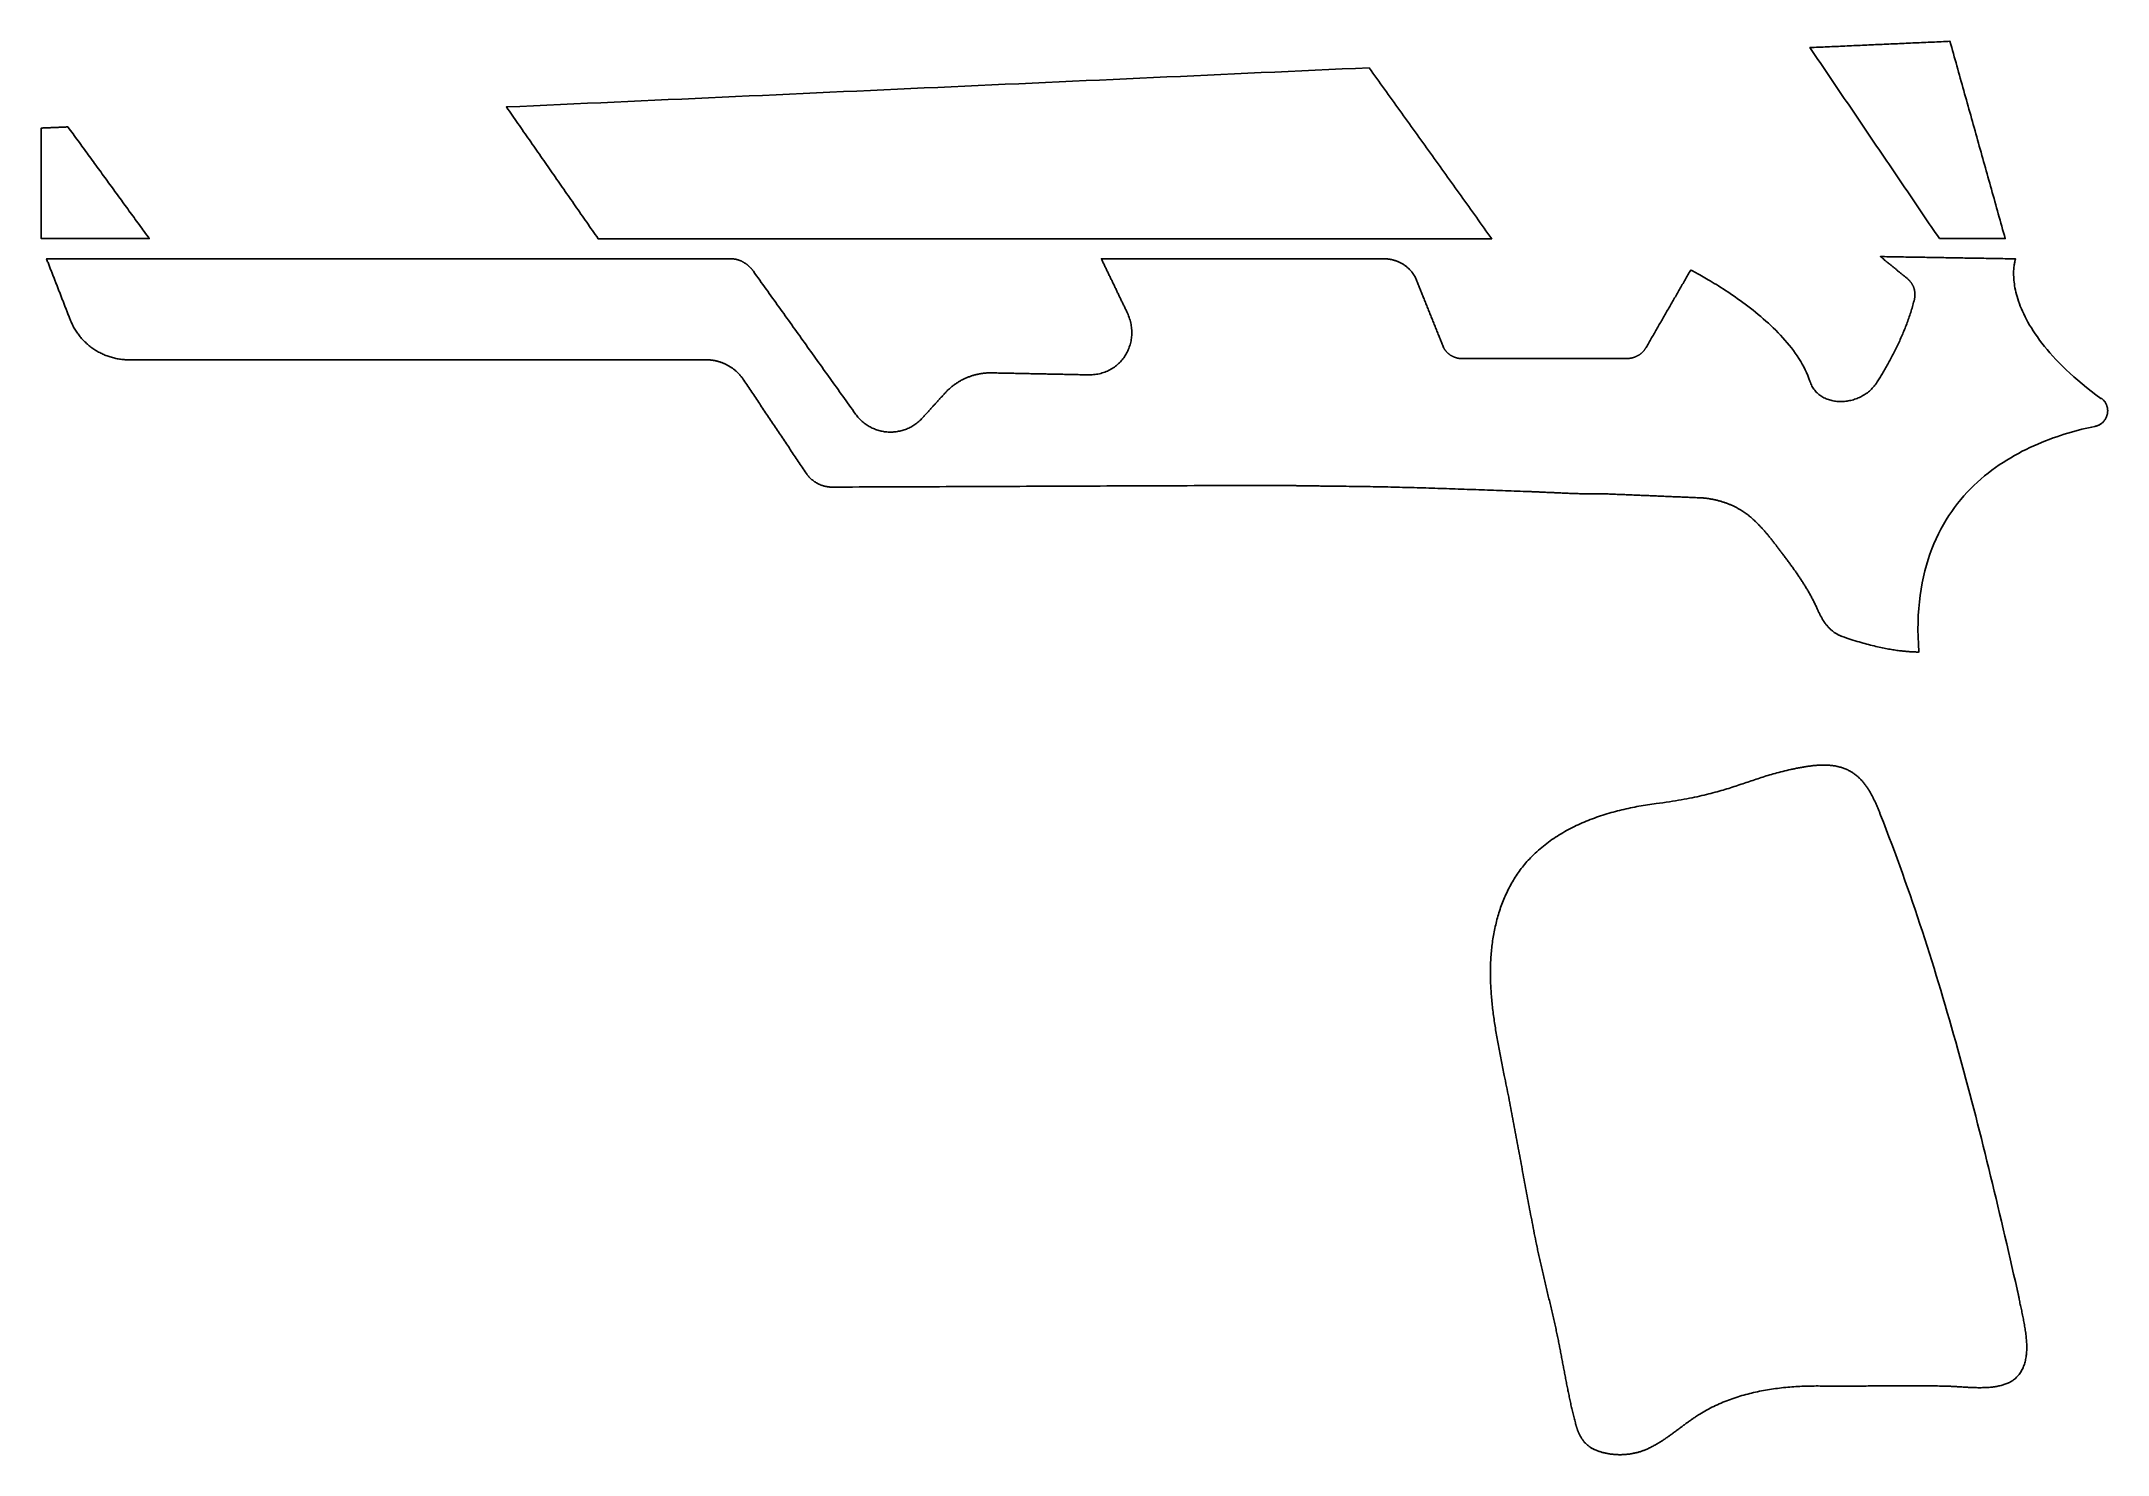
# Model space of a CAD drawing. Header units: millimetres. Extents: x 21 to 138, y -144 to -64.
import ezdxf

# ---------------------------------------------------------------- set-up
doc = ezdxf.new("R2010")
doc.units = ezdxf.units.MM

msp = doc.modelspace()

# ---------------------------------------------------------------- linework, layer by layer
for points in [[(128.831594, -74.99096), (128.890014, -74.99096), (128.948434, -74.99096), (129.006854, -74.99096), (129.065274, -74.99096), (129.123694, -74.99096), (129.182114, -74.99096), (129.240534, -74.99096), (129.298954, -74.99096), (129.357374, -74.99096), (129.415794, -74.99096), (129.474214, -74.99096), (129.532634, -74.99096), (129.591054, -74.99096), (129.649474, -74.99096), (129.707894, -74.99096), (129.766314, -74.99096), (129.824734, -74.99096), (129.883154, -74.99096), (129.941574, -74.99096), (129.999994, -74.99096), (130.058414, -74.99096), (130.116834, -74.99096), (130.175254, -74.99096), (130.233674, -74.99096), (130.292094, -74.99096), (130.350514, -74.99096), (130.408934, -74.99096), (130.467354, -74.99096), (130.525774, -74.99096), (130.584194, -74.99096), (130.642614, -74.99096), (130.701034, -74.99096), (130.759454, -74.99096), (130.817874, -74.99096), (130.876294, -74.99096), (130.934714, -74.99096), (130.993134, -74.99096), (131.051554, -74.99096), (131.109974, -74.99096), (131.168394, -74.99096), (131.226814, -74.99096), (131.285234, -74.99096), (131.343654, -74.99096), (131.402074, -74.99096), (131.460494, -74.99096), (131.518914, -74.99096), (131.577334, -74.99096), (131.635754, -74.99096), (131.694174, -74.99096), (131.752594, -74.99096), (131.811014, -74.99096), (131.869434, -74.99096), (131.927854, -74.99096), (131.986274, -74.99096), (132.044694, -74.99096), (132.103114, -74.99096), (132.161534, -74.99096), (132.219954, -74.99096), (132.278374, -74.99096), (132.336794, -74.99096), (132.395214, -74.99096), (132.453634, -74.99096), (132.512054, -74.99096), (132.570474, -74.99096), (132.521452, -74.815954), (132.47243, -74.640948), (132.423408, -74.465942), (132.374386, -74.290936), (132.325364, -74.11593), (132.276342, -73.940924), (132.22732, -73.765918), (132.178298, -73.590912), (132.129276, -73.415906), (132.080254, -73.2409), (132.031232, -73.065894), (131.98221, -72.890888), (131.933188, -72.715882), (131.884166, -72.540876), (131.835144, -72.36587), (131.786122, -72.190864), (131.7371, -72.015858), (131.688078, -71.840852), (131.639056, -71.665846), (131.590034, -71.49084), (131.541012, -71.315834), (131.49199, -71.140828), (131.442968, -70.965822), (131.393946, -70.790816), (131.344924, -70.61581), (131.295902, -70.440804), (131.24688, -70.265798), (131.197858, -70.090792), (131.148836, -69.915786), (131.099814, -69.74078), (131.050792, -69.565774), (131.00177, -69.390768), (130.952748, -69.215762), (130.903726, -69.040756), (130.854704, -68.86575), (130.805682, -68.690744), (130.75666, -68.515738), (130.707638, -68.340732), (130.658616, -68.165726), (130.609594, -67.99072), (130.560572, -67.815714), (130.51155, -67.640708), (130.462528, -67.465702), (130.413506, -67.290696), (130.364484, -67.11569), (130.315462, -66.940684), (130.26644, -66.765678), (130.217418, -66.590672), (130.168396, -66.415666), (130.119374, -66.24066), (130.070352, -66.065654), (130.02133, -65.890648), (129.972308, -65.715642), (129.923286, -65.540636), (129.874264, -65.36563), (129.825242, -65.190624), (129.77622, -65.015618), (129.727198, -64.840612), (129.678176, -64.665606), (129.629154, -64.4906), (129.580132, -64.315594), (129.53111, -64.140588), (129.482088, -63.965582), (129.433066, -63.790576), (129.30886, -63.796164), (129.184654, -63.801752), (129.060448, -63.80734), (128.936242, -63.812928), (128.812036, -63.818516), (128.68783, -63.824104), (128.563624, -63.829692), (128.439418, -63.83528), (128.315212, -63.840868), (128.191006, -63.846456), (128.0668, -63.852044), (127.942594, -63.857632), (127.818388, -63.86322), (127.694182, -63.868808), (127.569976, -63.874396), (127.44577, -63.879984), (127.321564, -63.885572), (127.197358, -63.89116), (127.073152, -63.896748), (126.948946, -63.902336), (126.82474, -63.907924), (126.700534, -63.913512), (126.576328, -63.9191), (126.452122, -63.924688), (126.327916, -63.930276), (126.20371, -63.935864), (126.079504, -63.941452), (125.955298, -63.94704), (125.831092, -63.952628), (125.706886, -63.958216), (125.58268, -63.963804), (125.458474, -63.969392), (125.334268, -63.97498), (125.210062, -63.980568), (125.085856, -63.986156), (124.96165, -63.991744), (124.837444, -63.997332), (124.713238, -64.00292), (124.589032, -64.008508), (124.464826, -64.014096), (124.34062, -64.019684), (124.216414, -64.025272), (124.092208, -64.03086), (123.968002, -64.036448), (123.843796, -64.042036), (123.71959, -64.047624), (123.595384, -64.053212), (123.471178, -64.0588), (123.346972, -64.064388), (123.222766, -64.069976), (123.09856, -64.075564), (122.974354, -64.081152), (122.850148, -64.08674), (122.725942, -64.092328), (122.601736, -64.097916), (122.47753, -64.103504), (122.353324, -64.109092), (122.229118, -64.11468), (122.104912, -64.120268), (121.980706, -64.125856), (121.8565, -64.131444), (121.732294, -64.137032), (121.608088, -64.14262), (121.483882, -64.148208), (121.59869, -64.317626), (121.713498, -64.487044), (121.828306, -64.656462), (121.943114, -64.82588), (122.057922, -64.995298), (122.17273, -65.164716), (122.287538, -65.334134), (122.402346, -65.503552), (122.517154, -65.67297), (122.631962, -65.842388), (122.74677, -66.011806), (122.861578, -66.181224), (122.976386, -66.350642), (123.091194, -66.52006), (123.206002, -66.689478), (123.32081, -66.858896), (123.435618, -67.028314), (123.550426, -67.197732), (123.665234, -67.36715), (123.780042, -67.536568), (123.89485, -67.705986), (124.009658, -67.875404), (124.124466, -68.044822), (124.239274, -68.21424), (124.354082, -68.383658), (124.46889, -68.553076), (124.583698, -68.722494), (124.698506, -68.891912), (124.813314, -69.06133), (124.928122, -69.230748), (125.04293, -69.400166), (125.157738, -69.569584), (125.272546, -69.739002), (125.387354, -69.90842), (125.502162, -70.077838), (125.61697, -70.247256), (125.731778, -70.416674), (125.846586, -70.586092), (125.961394, -70.75551), (126.076202, -70.924928), (126.19101, -71.094346), (126.305818, -71.263764), (126.420626, -71.433182), (126.535434, -71.6026), (126.650242, -71.772018), (126.76505, -71.941436), (126.879858, -72.110854), (126.994666, -72.280272), (127.109474, -72.44969), (127.224282, -72.619108), (127.33909, -72.788526), (127.453898, -72.957944), (127.568706, -73.127362), (127.683514, -73.29678), (127.798322, -73.466198), (127.91313, -73.635616), (128.027938, -73.805034), (128.142746, -73.974452), (128.257554, -74.14387), (128.372362, -74.313288), (128.48717, -74.482706), (128.601978, -74.652124), (128.716786, -74.821542)], [(96.466406, -65.292224), (95.701358, -65.327022), (94.93631, -65.36182), (94.171262, -65.396618), (93.406214, -65.431416), (92.641166, -65.466214), (91.876118, -65.501012), (91.11107, -65.53581), (90.346022, -65.570608), (89.580974, -65.605406), (88.815926, -65.640204), (88.050878, -65.675002), (87.28583, -65.7098), (86.520782, -65.744598), (85.755734, -65.779396), (84.990686, -65.814194), (84.225638, -65.848992), (83.46059, -65.88379), (82.695542, -65.918588), (81.930494, -65.953386), (81.165446, -65.988184), (80.400398, -66.022982), (79.63535, -66.05778), (78.870302, -66.092578), (78.105254, -66.127376), (77.340206, -66.162174), (76.575158, -66.196972), (75.81011, -66.23177), (75.045062, -66.266568), (74.280014, -66.301366), (73.514966, -66.336164), (72.749918, -66.370962), (71.98487, -66.40576), (71.219822, -66.440558), (70.454774, -66.475356), (69.689726, -66.510154), (68.924678, -66.544952), (68.15963, -66.57975), (67.394582, -66.614548), (66.629534, -66.649346), (65.864486, -66.684144), (65.099438, -66.718942), (64.33439, -66.75374), (63.569342, -66.788538), (62.804294, -66.823336), (62.039246, -66.858134), (61.274198, -66.892932), (60.50915, -66.92773), (59.744102, -66.962528), (58.979054, -66.997326), (58.214006, -67.032124), (57.448958, -67.066922), (56.68391, -67.10172), (55.918862, -67.136518), (55.153814, -67.171316), (54.388766, -67.206114), (53.623718, -67.240912), (52.85867, -67.27571), (52.093622, -67.310508), (51.328574, -67.345306), (50.563526, -67.380104), (49.798478, -67.414902), (49.03343, -67.4497), (48.268382, -67.484498), (47.503334, -67.519296), (47.584614, -67.636136), (47.665894, -67.752976), (47.747174, -67.869816), (47.828454, -67.986656), (47.909734, -68.103496), (47.991014, -68.220336), (48.072294, -68.337176), (48.153574, -68.454016), (48.234854, -68.570856), (48.316134, -68.687696), (48.397414, -68.804536), (48.478694, -68.921376), (48.559974, -69.038216), (48.641254, -69.155056), (48.722534, -69.271896), (48.803814, -69.388736), (48.885094, -69.505576), (48.966374, -69.622416), (49.047654, -69.739256), (49.128934, -69.856096), (49.210214, -69.972936), (49.291494, -70.089776), (49.372774, -70.206616), (49.454054, -70.323456), (49.535334, -70.440296), (49.616614, -70.557136), (49.697894, -70.673976), (49.779174, -70.790816), (49.860454, -70.907656), (49.941734, -71.024496), (50.023014, -71.141336), (50.104294, -71.258176), (50.185574, -71.375016), (50.266854, -71.491856), (50.348134, -71.608696), (50.429414, -71.725536), (50.510694, -71.842376), (50.591974, -71.959216), (50.673254, -72.076056), (50.754534, -72.192896), (50.835814, -72.309736), (50.917094, -72.426576), (50.998374, -72.543416), (51.079654, -72.660256), (51.160934, -72.777096), (51.242214, -72.893936), (51.323494, -73.010776), (51.404774, -73.127616), (51.486054, -73.244456), (51.567334, -73.361296), (51.648614, -73.478136), (51.729894, -73.594976), (51.811174, -73.711816), (51.892454, -73.828656), (51.973734, -73.945496), (52.055014, -74.062336), (52.136294, -74.179176), (52.217574, -74.296016), (52.298854, -74.412856), (52.380134, -74.529696), (52.461414, -74.646536), (52.542694, -74.763376), (52.623974, -74.880216), (52.705254, -74.997056), (53.497734, -74.997056), (54.290214, -74.997056), (55.082694, -74.997056), (55.875174, -74.997056), (56.667654, -74.997056), (57.460134, -74.997056), (58.252614, -74.997056), (59.045094, -74.997056), (59.837574, -74.997056), (60.630054, -74.997056), (61.422534, -74.997056), (62.215014, -74.997056), (63.007494, -74.997056), (63.799974, -74.997056), (64.592454, -74.997056), (65.384934, -74.997056), (66.177414, -74.997056), (66.969894, -74.997056), (67.762374, -74.997056), (68.554854, -74.997056), (69.347334, -74.997056), (70.139814, -74.997056), (70.932294, -74.997056), (71.724774, -74.997056), (72.517254, -74.997056), (73.309734, -74.997056), (74.102214, -74.997056), (74.894694, -74.997056), (75.687174, -74.997056), (76.479654, -74.997056), (77.272134, -74.997056), (78.064614, -74.997056), (78.857094, -74.997056), (79.649574, -74.997056), (80.442054, -74.997056), (81.234534, -74.997056), (82.027014, -74.997056), (82.819494, -74.997056), (83.611974, -74.997056), (84.404454, -74.997056), (85.196934, -74.997056), (85.989414, -74.997056), (86.781894, -74.997056), (87.574374, -74.997056), (88.366854, -74.997056), (89.159334, -74.997056), (89.951814, -74.997056), (90.744294, -74.997056), (91.536774, -74.997056), (92.329254, -74.997056), (93.121734, -74.997056), (93.914214, -74.997056), (94.706694, -74.997056), (95.499174, -74.997056), (96.291654, -74.997056), (97.084134, -74.997056), (97.876614, -74.997056), (98.669094, -74.997056), (99.461574, -74.997056), (100.254054, -74.997056), (101.046534, -74.997056), (101.839014, -74.997056), (102.631494, -74.997056), (103.423974, -74.997056), (103.315262, -74.845418), (103.20655, -74.69378), (103.097838, -74.542142), (102.989126, -74.390504), (102.880414, -74.238866), (102.771702, -74.087228), (102.66299, -73.93559), (102.554278, -73.783952), (102.445566, -73.632314), (102.336854, -73.480676), (102.228142, -73.329038), (102.11943, -73.1774), (102.010718, -73.025762), (101.902006, -72.874124), (101.793294, -72.722486), (101.684582, -72.570848), (101.57587, -72.41921), (101.467158, -72.267572), (101.358446, -72.115934), (101.249734, -71.964296), (101.141022, -71.812658), (101.03231, -71.66102), (100.923598, -71.509382), (100.814886, -71.357744), (100.706174, -71.206106), (100.597462, -71.054468), (100.48875, -70.90283), (100.380038, -70.751192), (100.271326, -70.599554), (100.162614, -70.447916), (100.053902, -70.296278), (99.94519, -70.14464), (99.836478, -69.993002), (99.727766, -69.841364), (99.619054, -69.689726), (99.510342, -69.538088), (99.40163, -69.38645), (99.292918, -69.234812), (99.184206, -69.083174), (99.075494, -68.931536), (98.966782, -68.779898), (98.85807, -68.62826), (98.749358, -68.476622), (98.640646, -68.324984), (98.531934, -68.173346), (98.423222, -68.021708), (98.31451, -67.87007), (98.205798, -67.718432), (98.097086, -67.566794), (97.988374, -67.415156), (97.879662, -67.263518), (97.77095, -67.11188), (97.662238, -66.960242), (97.553526, -66.808604), (97.444814, -66.656966), (97.336102, -66.505328), (97.22739, -66.35369), (97.118678, -66.202052), (97.009966, -66.050414), (96.901254, -65.898776), (96.792542, -65.747138), (96.68383, -65.5955), (96.575118, -65.443862)], [(22.613874, -68.65112), (22.590252, -68.652136), (22.56663, -68.653152), (22.543008, -68.654168), (22.519386, -68.655184), (22.495764, -68.6562), (22.472142, -68.657216), (22.44852, -68.658232), (22.424898, -68.659248), (22.401276, -68.660264), (22.377654, -68.66128), (22.354032, -68.662296), (22.33041, -68.663312), (22.306788, -68.664328), (22.283166, -68.665344), (22.259544, -68.66636), (22.235922, -68.667376), (22.2123, -68.668392), (22.188678, -68.669408), (22.165056, -68.670424), (22.141434, -68.67144), (22.117812, -68.672456), (22.09419, -68.673472), (22.070568, -68.674488), (22.046946, -68.675504), (22.023324, -68.67652), (21.999702, -68.677536), (21.97608, -68.678552), (21.952458, -68.679568), (21.928836, -68.680584), (21.905214, -68.6816), (21.881592, -68.682616), (21.85797, -68.683632), (21.834348, -68.684648), (21.810726, -68.685664), (21.787104, -68.68668), (21.763482, -68.687696), (21.73986, -68.688712), (21.716238, -68.689728), (21.692616, -68.690744), (21.668994, -68.69176), (21.645372, -68.692776), (21.62175, -68.693792), (21.598128, -68.694808), (21.574506, -68.695824), (21.550884, -68.69684), (21.527262, -68.697856), (21.50364, -68.698872), (21.480018, -68.699888), (21.456396, -68.700904), (21.432774, -68.70192), (21.409152, -68.702936), (21.38553, -68.703952), (21.361908, -68.704968), (21.338286, -68.705984), (21.314664, -68.707), (21.291042, -68.708016), (21.26742, -68.709032), (21.243798, -68.710048), (21.220176, -68.711064), (21.196554, -68.71208), (21.172932, -68.713096), (21.14931, -68.714112), (21.125688, -68.715128), (21.102066, -68.716144), (21.102066, -68.814188), (21.102066, -68.912232), (21.102066, -69.010276), (21.102066, -69.10832), (21.102066, -69.206364), (21.102066, -69.304408), (21.102066, -69.402452), (21.102066, -69.500496), (21.102066, -69.59854), (21.102066, -69.696584), (21.102066, -69.794628), (21.102066, -69.892672), (21.102066, -69.990716), (21.102066, -70.08876), (21.102066, -70.186804), (21.102066, -70.284848), (21.102066, -70.382892), (21.102066, -70.480936), (21.102066, -70.57898), (21.102066, -70.677024), (21.102066, -70.775068), (21.102066, -70.873112), (21.102066, -70.971156), (21.102066, -71.0692), (21.102066, -71.167244), (21.102066, -71.265288), (21.102066, -71.363332), (21.102066, -71.461376), (21.102066, -71.55942), (21.102066, -71.657464), (21.102066, -71.755508), (21.102066, -71.853552), (21.102066, -71.951596), (21.102066, -72.04964), (21.102066, -72.147684), (21.102066, -72.245728), (21.102066, -72.343772), (21.102066, -72.441816), (21.102066, -72.53986), (21.102066, -72.637904), (21.102066, -72.735948), (21.102066, -72.833992), (21.102066, -72.932036), (21.102066, -73.03008), (21.102066, -73.128124), (21.102066, -73.226168), (21.102066, -73.324212), (21.102066, -73.422256), (21.102066, -73.5203), (21.102066, -73.618344), (21.102066, -73.716388), (21.102066, -73.814432), (21.102066, -73.912476), (21.102066, -74.01052), (21.102066, -74.108564), (21.102066, -74.206608), (21.102066, -74.304652), (21.102066, -74.402696), (21.102066, -74.50074), (21.102066, -74.598784), (21.102066, -74.696828), (21.102066, -74.794872), (21.102066, -74.892916), (21.102066, -74.99096), (21.197824, -74.99096), (21.293582, -74.99096), (21.38934, -74.99096), (21.485098, -74.99096), (21.580856, -74.99096), (21.676614, -74.99096), (21.772372, -74.99096), (21.86813, -74.99096), (21.963888, -74.99096), (22.059646, -74.99096), (22.155404, -74.99096), (22.251162, -74.99096), (22.34692, -74.99096), (22.442678, -74.99096), (22.538436, -74.99096), (22.634194, -74.99096), (22.729952, -74.99096), (22.82571, -74.99096), (22.921468, -74.99096), (23.017226, -74.99096), (23.112984, -74.99096), (23.208742, -74.99096), (23.3045, -74.99096), (23.400258, -74.99096), (23.496016, -74.99096), (23.591774, -74.99096), (23.687532, -74.99096), (23.78329, -74.99096), (23.879048, -74.99096), (23.974806, -74.99096), (24.070564, -74.99096), (24.166322, -74.99096), (24.26208, -74.99096), (24.357838, -74.99096), (24.453596, -74.99096), (24.549354, -74.99096), (24.645112, -74.99096), (24.74087, -74.99096), (24.836628, -74.99096), (24.932386, -74.99096), (25.028144, -74.99096), (25.123902, -74.99096), (25.21966, -74.99096), (25.315418, -74.99096), (25.411176, -74.99096), (25.506934, -74.99096), (25.602692, -74.99096), (25.69845, -74.99096), (25.794208, -74.99096), (25.889966, -74.99096), (25.985724, -74.99096), (26.081482, -74.99096), (26.17724, -74.99096), (26.272998, -74.99096), (26.368756, -74.99096), (26.464514, -74.99096), (26.560272, -74.99096), (26.65603, -74.99096), (26.751788, -74.99096), (26.847546, -74.99096), (26.943304, -74.99096), (27.039062, -74.99096), (27.13482, -74.99096), (27.230578, -74.99096), (27.158442, -74.8919), (27.086306, -74.79284), (27.01417, -74.69378), (26.942034, -74.59472), (26.869898, -74.49566), (26.797762, -74.3966), (26.725626, -74.29754), (26.65349, -74.19848), (26.581354, -74.09942), (26.509218, -74.00036), (26.437082, -73.9013), (26.364946, -73.80224), (26.29281, -73.70318), (26.220674, -73.60412), (26.148538, -73.50506), (26.076402, -73.406), (26.004266, -73.30694), (25.93213, -73.20788), (25.859994, -73.10882), (25.787858, -73.00976), (25.715722, -72.9107), (25.643586, -72.81164), (25.57145, -72.71258), (25.499314, -72.61352), (25.427178, -72.51446), (25.355042, -72.4154), (25.282906, -72.31634), (25.21077, -72.21728), (25.138634, -72.11822), (25.066498, -72.01916), (24.994362, -71.9201), (24.922226, -71.82104), (24.85009, -71.72198), (24.777954, -71.62292), (24.705818, -71.52386), (24.633682, -71.4248), (24.561546, -71.32574), (24.48941, -71.22668), (24.417274, -71.12762), (24.345138, -71.02856), (24.273002, -70.9295), (24.200866, -70.83044), (24.12873, -70.73138), (24.056594, -70.63232), (23.984458, -70.53326), (23.912322, -70.4342), (23.840186, -70.33514), (23.76805, -70.23608), (23.695914, -70.13702), (23.623778, -70.03796), (23.551642, -69.9389), (23.479506, -69.83984), (23.40737, -69.74078), (23.335234, -69.64172), (23.263098, -69.54266), (23.190962, -69.4436), (23.118826, -69.34454), (23.04669, -69.24548), (22.974554, -69.14642), (22.902418, -69.04736), (22.830282, -68.9483), (22.758146, -68.84924), (22.68601, -68.75018)], [(137.998962, -84.069682), (137.717022, -83.859116), (137.44575, -83.650328), (137.184892, -83.443064), (136.934448, -83.237578), (136.69391, -83.03387), (136.463278, -82.832194), (136.242298, -82.632296), (136.03097, -82.43443), (135.828786, -82.238596), (135.635746, -82.044794), (135.451596, -81.853278), (135.276082, -81.663794), (135.10895, -81.476596), (134.9502, -81.291684), (134.799578, -81.109058), (134.65683, -80.928972), (134.521702, -80.751172), (134.39394, -80.575912), (134.273544, -80.403192), (134.16026, -80.233012), (134.053834, -80.065626), (133.954012, -79.901034), (133.860794, -79.739236), (133.773926, -79.580232), (133.6929, -79.424022), (133.61797, -79.27086), (133.548628, -79.120492), (133.484874, -78.973172), (133.4262, -78.8289), (133.372606, -78.68793), (133.324092, -78.550008), (133.28015, -78.415388), (133.24078, -78.28407), (133.205728, -78.156054), (133.17474, -78.031594), (133.147562, -77.910436), (133.124194, -77.792834), (133.104128, -77.678788), (133.087364, -77.568298), (133.073902, -77.461618), (133.063234, -77.358748), (133.05536, -77.259688), (133.049772, -77.164438), (133.04647, -77.072998), (133.045454, -76.985368), (133.046216, -76.901802), (133.048756, -76.8223), (133.05282, -76.746862), (133.058154, -76.675742), (133.064504, -76.608686), (133.07187, -76.545948), (133.079998, -76.487528), (133.088634, -76.433426), (133.097524, -76.383896), (133.106414, -76.338684), (133.115304, -76.298044), (133.12394, -76.261976), (133.132068, -76.23048), (133.139434, -76.20381), (133.145784, -76.181712), (133.151118, -76.16444), (133.155182, -76.151994), (133.157722, -76.144628), (133.158738, -76.142088), (133.03885, -76.140056), (132.918962, -76.138024), (132.799074, -76.135992), (132.679186, -76.13396), (132.559298, -76.131928), (132.43941, -76.129896), (132.319522, -76.127864), (132.199634, -76.125832), (132.079746, -76.1238), (131.959858, -76.121768), (131.83997, -76.119736), (131.720082, -76.117704), (131.600194, -76.115672), (131.480306, -76.11364), (131.360418, -76.111608), (131.24053, -76.109576), (131.120642, -76.107544), (131.000754, -76.105512), (130.880866, -76.10348), (130.760978, -76.101448), (130.64109, -76.099416), (130.521202, -76.097384), (130.401314, -76.095352), (130.281426, -76.09332), (130.161538, -76.091288), (130.04165, -76.089256), (129.921762, -76.087224), (129.801874, -76.085192), (129.681986, -76.08316), (129.562098, -76.081128), (129.44221, -76.079096), (129.322322, -76.077064), (129.202434, -76.075032), (129.082546, -76.073), (128.962658, -76.070968), (128.84277, -76.068936), (128.722882, -76.066904), (128.602994, -76.064872), (128.483106, -76.06284), (128.363218, -76.060808), (128.24333, -76.058776), (128.123442, -76.056744), (128.003554, -76.054712), (127.883666, -76.05268), (127.763778, -76.050648), (127.64389, -76.048616), (127.524002, -76.046584), (127.404114, -76.044552), (127.284226, -76.04252), (127.164338, -76.040488), (127.04445, -76.038456), (126.924562, -76.036424), (126.804674, -76.034392), (126.684786, -76.03236), (126.564898, -76.030328), (126.44501, -76.028296), (126.325122, -76.026264), (126.205234, -76.024232), (126.085346, -76.0222), (125.965458, -76.020168), (125.84557, -76.018136), (125.725682, -76.016104), (125.605794, -76.014072), (125.485906, -76.01204), (125.509782, -76.031598), (125.533658, -76.051156), (125.557534, -76.070714), (125.58141, -76.090272), (125.605286, -76.10983), (125.629162, -76.129388), (125.653038, -76.148946), (125.676914, -76.168504), (125.70079, -76.188062), (125.724666, -76.20762), (125.748542, -76.227178), (125.772418, -76.246736), (125.796294, -76.266294), (125.82017, -76.285852), (125.844046, -76.30541), (125.867922, -76.324968), (125.891798, -76.344526), (125.915674, -76.364084), (125.93955, -76.383642), (125.963426, -76.4032), (125.987302, -76.422758), (126.011178, -76.442316), (126.035054, -76.461874), (126.05893, -76.481432), (126.082806, -76.50099), (126.106682, -76.520548), (126.130558, -76.540106), (126.154434, -76.559664), (126.17831, -76.579222), (126.202186, -76.59878), (126.226062, -76.618338), (126.249938, -76.637896), (126.273814, -76.657454), (126.29769, -76.677012), (126.321566, -76.69657), (126.345442, -76.716128), (126.369318, -76.735686), (126.393194, -76.755244), (126.41707, -76.774802), (126.440946, -76.79436), (126.464822, -76.813918), (126.488698, -76.833476), (126.512574, -76.853034), (126.53645, -76.872592), (126.560326, -76.89215), (126.584202, -76.911708), (126.608078, -76.931266), (126.631954, -76.950824), (126.65583, -76.970382), (126.679706, -76.98994), (126.703582, -77.009498), (126.727458, -77.029056), (126.751334, -77.048614), (126.77521, -77.068172), (126.799086, -77.08773), (126.822962, -77.107288), (126.846838, -77.126846), (126.870714, -77.146404), (126.89459, -77.165962), (126.918466, -77.18552), (126.942342, -77.205078), (126.966218, -77.224636), (126.990094, -77.244194), (127.01397, -77.263752), (127.029972, -77.277214), (127.04572, -77.29093), (127.061214, -77.3049), (127.076454, -77.319124), (127.09144, -77.333602), (127.106172, -77.348334), (127.12065, -77.363066), (127.134874, -77.378052), (127.14859, -77.393292), (127.162052, -77.408786), (127.17526, -77.424534), (127.188214, -77.440536), (127.200914, -77.456538), (127.21336, -77.472794), (127.225298, -77.489304), (127.236982, -77.506068), (127.248412, -77.522832), (127.259588, -77.53985), (127.27051, -77.557122), (127.281178, -77.574394), (127.291338, -77.59192), (127.301244, -77.6097), (127.310896, -77.62748), (127.320294, -77.645514), (127.329184, -77.663802), (127.33782, -77.68209), (127.346202, -77.700632), (127.35433, -77.719174), (127.36195, -77.73797), (127.369316, -77.756766), (127.376428, -77.775816), (127.383032, -77.794866), (127.389382, -77.813916), (127.395478, -77.83322), (127.401066, -77.852524), (127.4064, -77.872082), (127.41148, -77.89164), (127.416306, -77.911198), (127.420624, -77.93101), (127.424688, -77.950822), (127.428244, -77.970634), (127.431546, -77.9907), (127.434594, -78.010766), (127.437134, -78.030832), (127.43942, -78.050898), (127.441452, -78.071218), (127.442976, -78.091538), (127.444246, -78.111858), (127.445008, -78.132178), (127.445516, -78.152498), (127.445516, -78.172818), (127.445262, -78.193138), (127.444754, -78.213458), (127.443738, -78.234032), (127.442468, -78.254606), (127.44069, -78.27518), (127.438658, -78.295754), (127.436118, -78.316328), (127.433324, -78.336902), (127.430022, -78.357476), (127.426466, -78.37805), (127.422402, -78.39837), (127.418084, -78.41869), (127.413258, -78.43901), (127.392684, -78.521814), (127.371348, -78.604618), (127.34925, -78.687422), (127.326644, -78.770226), (127.303276, -78.85303), (127.279146, -78.935834), (127.254508, -79.018384), (127.229362, -79.100934), (127.203454, -79.18323), (127.177038, -79.265526), (127.150114, -79.347568), (127.122428, -79.42961), (127.094234, -79.511398), (127.065532, -79.593186), (127.036322, -79.67472), (127.006604, -79.756), (126.976378, -79.837026), (126.945644, -79.917798), (126.914402, -79.99857), (126.882906, -80.079088), (126.850902, -80.159352), (126.81839, -80.239362), (126.785624, -80.318864), (126.75235, -80.398112), (126.718822, -80.477106), (126.684786, -80.555846), (126.650496, -80.634332), (126.615698, -80.71231), (126.580646, -80.790034), (126.54534, -80.86725), (126.50978, -80.944212), (126.473966, -81.020666), (126.437898, -81.096866), (126.401576, -81.172558), (126.365, -81.247742), (126.32817, -81.322672), (126.291086, -81.397094), (126.253748, -81.471008), (126.21641, -81.544414), (126.178818, -81.617312), (126.140972, -81.689702), (126.103126, -81.761584), (126.065026, -81.832958), (126.026926, -81.903824), (125.988572, -81.974182), (125.950218, -82.044032), (125.911864, -82.113374), (125.87351, -82.181954), (125.835156, -82.250026), (125.796548, -82.317336), (125.75794, -82.384138), (125.719332, -82.450178), (125.680724, -82.51571), (125.64237, -82.58048), (125.604016, -82.644742), (125.565662, -82.708242), (125.527308, -82.77098), (125.489208, -82.832956), (125.451108, -82.894424), (125.413008, -82.95513), (125.375162, -83.015074), (125.33757, -83.074256), (125.299978, -83.132676), (125.26264, -83.190334), (125.21946, -83.253834), (125.174248, -83.315556), (125.127004, -83.375246), (125.077728, -83.433158), (125.026674, -83.489038), (124.973842, -83.54314), (124.919232, -83.59521), (124.863098, -83.645248), (124.80544, -83.693508), (124.746258, -83.739736), (124.685806, -83.783932), (124.624084, -83.826096), (124.561092, -83.866482), (124.49683, -83.904836), (124.431552, -83.941158), (124.365258, -83.975448), (124.297948, -84.007706), (124.229876, -84.037932), (124.161042, -84.066126), (124.091446, -84.092288), (124.021088, -84.116418), (123.950222, -84.138516), (123.878848, -84.158582), (123.80722, -84.176362), (123.735084, -84.19211), (123.662694, -84.205826), (123.590304, -84.21751), (123.51766, -84.226908), (123.445016, -84.234274), (123.372626, -84.239608), (123.300236, -84.242656), (123.2281, -84.243672), (123.156218, -84.242402), (123.08459, -84.2391), (123.01347, -84.233512), (122.942858, -84.225892), (122.872754, -84.215986), (122.803412, -84.203794), (122.734832, -84.18957), (122.667014, -84.17306), (122.600212, -84.154264), (122.534426, -84.133436), (122.469656, -84.110322), (122.405902, -84.084922), (122.343418, -84.057236), (122.282204, -84.027264), (122.22226, -83.995006), (122.16384, -83.960462), (122.106944, -83.923632), (122.051572, -83.884516), (121.997724, -83.843114), (121.945654, -83.799426), (121.895362, -83.753452), (121.847102, -83.705192), (121.800874, -83.654646), (121.756678, -83.60156), (121.714514, -83.546188), (121.674382, -83.48853), (121.636536, -83.428586), (121.60123, -83.366102), (121.56821, -83.301332), (121.53773, -83.234022), (121.50979, -83.164426), (121.484644, -83.09229), (121.427494, -82.927444), (121.363994, -82.763868), (121.294398, -82.601308), (121.21896, -82.440018), (121.137934, -82.279998), (121.051574, -82.121248), (120.95988, -81.964022), (120.86336, -81.808066), (120.762014, -81.653634), (120.65635, -81.500726), (120.546368, -81.349342), (120.432576, -81.199482), (120.314974, -81.0514), (120.193816, -80.904842), (120.069356, -80.760062), (119.941848, -80.61706), (119.811292, -80.47609), (119.678196, -80.336898), (119.542814, -80.199738), (119.405146, -80.064356), (119.2657, -79.931006), (119.124476, -79.799688), (118.981728, -79.670656), (118.83771, -79.543656), (118.692676, -79.418942), (118.54688, -79.296514), (118.400576, -79.176372), (118.254018, -79.058516), (118.10746, -78.9432), (117.960902, -78.83017), (117.814852, -78.71968), (117.66931, -78.61173), (117.524784, -78.50632), (117.381274, -78.403704), (117.239034, -78.303628), (117.098318, -78.206346), (116.95938, -78.111858), (116.822474, -78.020164), (116.687854, -77.931264), (116.55552, -77.845412), (116.42598, -77.762354), (116.299234, -77.682344), (116.17579, -77.605382), (116.055648, -77.531468), (115.939062, -77.460856), (115.826286, -77.393292), (115.717574, -77.32903), (115.61318, -77.26807), (115.513358, -77.210412), (115.418362, -77.156056), (115.328446, -77.105256), (115.24361, -77.057758), (115.164362, -77.013816), (115.090702, -76.97343), (115.022884, -76.936854), (114.961416, -76.903834), (114.906298, -76.874624), (114.857784, -76.84897), (114.816128, -76.827126), (114.78133, -76.809346), (114.753898, -76.795376), (114.734086, -76.785216), (114.721894, -76.77912), (114.71783, -76.777088), (114.678206, -76.845922), (114.638582, -76.914756), (114.598958, -76.98359), (114.559334, -77.052424), (114.51971, -77.121258), (114.480086, -77.190092), (114.440462, -77.258926), (114.400838, -77.32776), (114.361214, -77.396594), (114.32159, -77.465428), (114.281966, -77.534262), (114.242342, -77.603096), (114.202718, -77.67193), (114.163094, -77.740764), (114.12347, -77.809598), (114.083846, -77.878432), (114.044222, -77.947266), (114.004598, -78.0161), (113.964974, -78.084934), (113.92535, -78.153768), (113.885726, -78.222602), (113.846102, -78.291436), (113.806478, -78.36027), (113.766854, -78.429104), (113.72723, -78.497938), (113.687606, -78.566772), (113.647982, -78.635606), (113.608358, -78.70444), (113.568734, -78.773274), (113.52911, -78.842108), (113.489486, -78.910942), (113.449862, -78.979776), (113.410238, -79.04861), (113.370614, -79.117444), (113.33099, -79.186278), (113.291366, -79.255112), (113.251742, -79.323946), (113.212118, -79.39278), (113.172494, -79.461614), (113.13287, -79.530448), (113.093246, -79.599282), (113.053622, -79.668116), (113.013998, -79.73695), (112.974374, -79.805784), (112.93475, -79.874618), (112.895126, -79.943452), (112.855502, -80.012286), (112.815878, -80.08112), (112.776254, -80.149954), (112.73663, -80.218788), (112.697006, -80.287622), (112.657382, -80.356456), (112.617758, -80.42529), (112.578134, -80.494124), (112.53851, -80.562958), (112.498886, -80.631792), (112.459262, -80.700626), (112.419638, -80.76946), (112.380014, -80.838294), (112.34039, -80.907128), (112.300766, -80.975962), (112.261142, -81.044796), (112.221518, -81.11363), (112.181894, -81.182464), (112.170718, -81.20126), (112.159288, -81.219802), (112.147604, -81.23809), (112.135666, -81.256124), (112.123474, -81.273904), (112.111028, -81.29143), (112.098328, -81.308702), (112.085374, -81.32572), (112.072166, -81.342484), (112.058704, -81.35874), (112.044988, -81.374742), (112.031018, -81.39049), (112.016794, -81.405984), (112.002316, -81.421224), (111.987584, -81.43621), (111.972598, -81.450942), (111.957358, -81.46542), (111.941864, -81.47939), (111.926116, -81.493106), (111.910114, -81.506568), (111.894112, -81.519776), (111.877856, -81.53273), (111.861346, -81.54543), (111.844582, -81.557876), (111.827564, -81.569814), (111.810292, -81.581498), (111.79302, -81.592928), (111.775494, -81.604104), (111.757714, -81.615026), (111.739934, -81.625694), (111.7219, -81.635854), (111.703612, -81.64576), (111.68507, -81.655412), (111.666528, -81.66481), (111.647732, -81.673954), (111.628936, -81.682844), (111.609886, -81.691226), (111.590582, -81.699354), (111.571278, -81.707228), (111.55172, -81.714848), (111.532162, -81.722214), (111.51235, -81.729072), (111.492538, -81.735676), (111.472472, -81.742026), (111.452406, -81.748122), (111.432086, -81.753964), (111.411766, -81.759298), (111.391192, -81.764378), (111.370618, -81.769204), (111.34979, -81.773776), (111.328962, -81.778094), (111.30788, -81.781904), (111.286798, -81.78546), (111.265716, -81.788762), (111.24438, -81.79181), (111.223044, -81.79435), (111.201708, -81.796636), (111.180118, -81.798668), (111.158528, -81.800446), (111.136938, -81.801716), (111.115348, -81.802732), (111.093504, -81.803494), (111.07166, -81.804002), (111.049816, -81.804002), (110.904782, -81.804002), (110.759748, -81.804002), (110.614714, -81.804002), (110.46968, -81.804002), (110.324646, -81.804002), (110.179612, -81.804002), (110.034578, -81.804002), (109.889544, -81.804002), (109.74451, -81.804002), (109.599476, -81.804002), (109.454442, -81.804002), (109.309408, -81.804002), (109.164374, -81.804002), (109.01934, -81.804002), (108.874306, -81.804002), (108.729272, -81.804002), (108.584238, -81.804002), (108.439204, -81.804002), (108.29417, -81.804002), (108.149136, -81.804002), (108.004102, -81.804002), (107.859068, -81.804002), (107.714034, -81.804002), (107.569, -81.804002), (107.423966, -81.804002), (107.278932, -81.804002), (107.133898, -81.804002), (106.988864, -81.804002), (106.84383, -81.804002), (106.698796, -81.804002), (106.553762, -81.804002), (106.408728, -81.804002), (106.263694, -81.804002), (106.11866, -81.804002), (105.973626, -81.804002), (105.828592, -81.804002), (105.683558, -81.804002), (105.538524, -81.804002), (105.39349, -81.804002), (105.248456, -81.804002), (105.103422, -81.804002), (104.958388, -81.804002), (104.813354, -81.804002), (104.66832, -81.804002), (104.523286, -81.804002), (104.378252, -81.804002), (104.233218, -81.804002), (104.088184, -81.804002), (103.94315, -81.804002), (103.798116, -81.804002), (103.653082, -81.804002), (103.508048, -81.804002), (103.363014, -81.804002), (103.21798, -81.804002), (103.072946, -81.804002), (102.927912, -81.804002), (102.782878, -81.804002), (102.637844, -81.804002), (102.49281, -81.804002), (102.347776, -81.804002), (102.202742, -81.804002), (102.057708, -81.804002), (101.912674, -81.804002), (101.76764, -81.804002), (101.746558, -81.80451), (101.72573, -81.80451), (101.704902, -81.804256), (101.684074, -81.803494), (101.663246, -81.802478), (101.642672, -81.801208), (101.622098, -81.79943), (101.601524, -81.797398), (101.58095, -81.794858), (101.56063, -81.792064), (101.54031, -81.789016), (101.51999, -81.78546), (101.499924, -81.78165), (101.479858, -81.777332), (101.460046, -81.77276), (101.440234, -81.767934), (101.420422, -81.7626), (101.400864, -81.757012), (101.381306, -81.75117), (101.362002, -81.745074), (101.342698, -81.73847), (101.323648, -81.731612), (101.304598, -81.7245), (101.285802, -81.71688), (101.267006, -81.709006), (101.248464, -81.700878), (101.230176, -81.692496), (101.211888, -81.683606), (101.193854, -81.674462), (101.17582, -81.665064), (101.15804, -81.655412), (101.140514, -81.645506), (101.122988, -81.635346), (101.105716, -81.624678), (101.088698, -81.613756), (101.071934, -81.60258), (101.05517, -81.59115), (101.03866, -81.579466), (101.022404, -81.567528), (101.006402, -81.555336), (100.9904, -81.542636), (100.974652, -81.529682), (100.959158, -81.516474), (100.943918, -81.503012), (100.928932, -81.489296), (100.9142, -81.475326), (100.899722, -81.461102), (100.885498, -81.446624), (100.871274, -81.431892), (100.857304, -81.416906), (100.843588, -81.401666), (100.830126, -81.386172), (100.816918, -81.370424), (100.803964, -81.354422), (100.791264, -81.338166), (100.778818, -81.321656), (100.76688, -81.304892), (100.755196, -81.287874), (100.743766, -81.270602), (100.73259, -81.253076), (100.721668, -81.235296), (100.711, -81.217262), (100.700586, -81.198974), (100.690426, -81.180686), (100.66528, -81.117948), (100.640134, -81.05521), (100.614988, -80.992472), (100.589842, -80.929734), (100.564696, -80.866996), (100.53955, -80.804258), (100.514404, -80.74152), (100.489258, -80.678782), (100.464112, -80.616044), (100.438966, -80.553306), (100.41382, -80.490568), (100.388674, -80.42783), (100.363528, -80.365092), (100.338382, -80.302354), (100.313236, -80.239616), (100.28809, -80.176878), (100.262944, -80.11414), (100.237798, -80.051402), (100.212652, -79.988664), (100.187506, -79.925926), (100.16236, -79.863188), (100.137214, -79.80045), (100.112068, -79.737712), (100.086922, -79.674974), (100.061776, -79.612236), (100.03663, -79.549498), (100.011484, -79.48676), (99.986338, -79.424022), (99.961192, -79.361284), (99.936046, -79.298546), (99.9109, -79.235808), (99.885754, -79.17307), (99.860608, -79.110332), (99.835462, -79.047594), (99.810316, -78.984856), (99.78517, -78.922118), (99.760024, -78.85938), (99.734878, -78.796642), (99.709732, -78.733904), (99.684586, -78.671166), (99.65944, -78.608428), (99.634294, -78.54569), (99.609148, -78.482952), (99.584002, -78.420214), (99.558856, -78.357476), (99.53371, -78.294738), (99.508564, -78.232), (99.483418, -78.169262), (99.458272, -78.106524), (99.433126, -78.043786), (99.40798, -77.981048), (99.382834, -77.91831), (99.357688, -77.855572), (99.332542, -77.792834), (99.307396, -77.730096), (99.28225, -77.667358), (99.257104, -77.60462), (99.231958, -77.541882), (99.206812, -77.479144), (99.181666, -77.416406), (99.15652, -77.353668), (99.131374, -77.29093), (99.106228, -77.228192), (99.081082, -77.165454), (99.06381, -77.13599), (99.04603, -77.10678), (99.027742, -77.077824), (99.0092, -77.049376), (98.99015, -77.021182), (98.970592, -76.993496), (98.95078, -76.966064), (98.93046, -76.93914), (98.909632, -76.91247), (98.88855, -76.886308), (98.86696, -76.8604), (98.845116, -76.835), (98.822764, -76.809854), (98.800158, -76.785216), (98.777044, -76.761086), (98.753676, -76.73721), (98.7298, -76.713842), (98.70567, -76.690728), (98.681286, -76.668122), (98.656394, -76.646024), (98.631248, -76.62418), (98.605848, -76.602844), (98.57994, -76.582016), (98.553778, -76.561442), (98.527362, -76.541376), (98.500692, -76.521818), (98.473514, -76.502768), (98.446082, -76.483972), (98.418396, -76.465684), (98.390456, -76.447904), (98.362262, -76.430632), (98.333814, -76.413868), (98.305112, -76.397358), (98.276156, -76.381356), (98.246946, -76.365862), (98.217482, -76.350876), (98.187764, -76.336398), (98.157792, -76.322428), (98.127566, -76.308966), (98.097086, -76.296012), (98.066352, -76.283566), (98.035364, -76.271628), (98.004122, -76.259944), (97.972626, -76.249022), (97.94113, -76.238354), (97.90938, -76.228194), (97.877376, -76.218542), (97.845118, -76.209652), (97.81286, -76.20127), (97.780348, -76.193396), (97.747582, -76.18603), (97.714816, -76.179172), (97.681796, -76.172822), (97.648776, -76.16698), (97.615502, -76.161646), (97.582228, -76.15682), (97.5487, -76.152502), (97.515172, -76.148946), (97.48139, -76.145898), (97.447608, -76.143358), (97.413572, -76.141326), (97.379536, -76.139802), (97.345246, -76.13904), (97.310956, -76.138786), (97.060258, -76.138786), (96.80956, -76.138786), (96.558862, -76.138786), (96.308164, -76.138786), (96.057466, -76.138786), (95.806768, -76.138786), (95.55607, -76.138786), (95.305372, -76.138786), (95.054674, -76.138786), (94.803976, -76.138786), (94.553278, -76.138786), (94.30258, -76.138786), (94.051882, -76.138786), (93.801184, -76.138786), (93.550486, -76.138786), (93.299788, -76.138786), (93.04909, -76.138786), (92.798392, -76.138786), (92.547694, -76.138786), (92.296996, -76.138786), (92.046298, -76.138786), (91.7956, -76.138786), (91.544902, -76.138786), (91.294204, -76.138786), (91.043506, -76.138786), (90.792808, -76.138786), (90.54211, -76.138786), (90.291412, -76.138786), (90.040714, -76.138786), (89.790016, -76.138786), (89.539318, -76.138786), (89.28862, -76.138786), (89.037922, -76.138786), (88.787224, -76.138786), (88.536526, -76.138786), (88.285828, -76.138786), (88.03513, -76.138786), (87.784432, -76.138786), (87.533734, -76.138786), (87.283036, -76.138786), (87.032338, -76.138786), (86.78164, -76.138786), (86.530942, -76.138786), (86.280244, -76.138786), (86.029546, -76.138786), (85.778848, -76.138786), (85.52815, -76.138786), (85.277452, -76.138786), (85.026754, -76.138786), (84.776056, -76.138786), (84.525358, -76.138786), (84.27466, -76.138786), (84.023962, -76.138786), (83.773264, -76.138786), (83.522566, -76.138786), (83.271868, -76.138786), (83.02117, -76.138786), (82.770472, -76.138786), (82.519774, -76.138786), (82.269076, -76.138786), (82.018378, -76.138786), (81.76768, -76.138786), (81.516982, -76.138786), (81.266284, -76.138786), (81.28889, -76.185776), (81.311496, -76.232766), (81.334102, -76.279756), (81.356708, -76.326746), (81.379314, -76.373736), (81.40192, -76.420726), (81.424526, -76.467716), (81.447132, -76.514706), (81.469738, -76.561696), (81.492344, -76.608686), (81.51495, -76.655676), (81.537556, -76.702666), (81.560162, -76.749656), (81.582768, -76.796646), (81.605374, -76.843636), (81.62798, -76.890626), (81.650586, -76.937616), (81.673192, -76.984606), (81.695798, -77.031596), (81.718404, -77.078586), (81.74101, -77.125576), (81.763616, -77.172566), (81.786222, -77.219556), (81.808828, -77.266546), (81.831434, -77.313536), (81.85404, -77.360526), (81.876646, -77.407516), (81.899252, -77.454506), (81.921858, -77.501496), (81.944464, -77.548486), (81.96707, -77.595476), (81.989676, -77.642466), (82.012282, -77.689456), (82.034888, -77.736446), (82.057494, -77.783436), (82.0801, -77.830426), (82.102706, -77.877416), (82.125312, -77.924406), (82.147918, -77.971396), (82.170524, -78.018386), (82.19313, -78.065376), (82.215736, -78.112366), (82.238342, -78.159356), (82.260948, -78.206346), (82.283554, -78.253336), (82.30616, -78.300326), (82.328766, -78.347316), (82.351372, -78.394306), (82.373978, -78.441296), (82.396584, -78.488286), (82.41919, -78.535276), (82.441796, -78.582266), (82.464402, -78.629256), (82.487008, -78.676246), (82.509614, -78.723236), (82.53222, -78.770226), (82.554826, -78.817216), (82.577432, -78.864206), (82.600038, -78.911196), (82.622644, -78.958186), (82.64525, -79.005176), (82.667856, -79.052166), (82.690462, -79.099156), (82.713068, -79.146146), (82.75066, -79.225394), (82.785458, -79.304896), (82.817462, -79.384652), (82.846672, -79.464408), (82.873342, -79.544418), (82.897218, -79.624428), (82.918554, -79.704438), (82.937096, -79.784448), (82.953098, -79.864458), (82.96656, -79.944214), (82.977482, -80.023716), (82.985864, -80.103218), (82.991706, -80.182212), (82.995008, -80.260952), (82.99577, -80.339438), (82.994246, -80.417416), (82.990182, -80.494886), (82.983832, -80.571848), (82.974942, -80.648302), (82.963766, -80.724248), (82.950304, -80.799432), (82.934556, -80.873854), (82.916522, -80.947514), (82.896456, -81.020412), (82.874104, -81.092548), (82.849466, -81.163668), (82.822796, -81.234026), (82.794094, -81.303368), (82.763106, -81.371694), (82.730086, -81.43875), (82.695034, -81.50479), (82.65795, -81.56956), (82.618834, -81.63306), (82.57794, -81.69529), (82.535014, -81.75625), (82.49031, -81.815686), (82.443574, -81.873852), (82.39506, -81.930494), (82.344768, -81.985612), (82.292698, -82.039206), (82.23885, -82.091276), (82.183224, -82.141568), (82.12582, -82.190082), (82.066638, -82.236818), (82.005932, -82.281776), (81.943448, -82.324956), (81.87944, -82.366104), (81.813654, -82.405474), (81.746344, -82.442812), (81.67751, -82.478118), (81.607152, -82.511138), (81.53527, -82.542126), (81.462118, -82.570828), (81.387442, -82.597244), (81.311242, -82.621374), (81.233772, -82.643218), (81.155032, -82.662776), (81.074768, -82.679794), (80.993234, -82.694272), (80.91043, -82.70621), (80.826356, -82.715608), (80.741266, -82.722466), (80.654906, -82.72653), (80.567276, -82.7278), (80.480154, -82.726022), (80.393032, -82.724244), (80.30591, -82.722466), (80.218788, -82.720688), (80.131666, -82.71891), (80.044544, -82.717132), (79.957422, -82.715354), (79.8703, -82.713576), (79.783178, -82.711798), (79.696056, -82.71002), (79.608934, -82.708242), (79.521812, -82.706464), (79.43469, -82.704686), (79.347568, -82.702908), (79.260446, -82.70113), (79.173324, -82.699352), (79.086202, -82.697574), (78.99908, -82.695796), (78.911958, -82.694018), (78.824836, -82.69224), (78.737714, -82.690462), (78.650592, -82.688684), (78.56347, -82.686906), (78.476348, -82.685128), (78.389226, -82.68335), (78.302104, -82.681572), (78.214982, -82.679794), (78.12786, -82.678016), (78.040738, -82.676238), (77.953616, -82.67446), (77.866494, -82.672682), (77.779372, -82.670904), (77.69225, -82.669126), (77.605128, -82.667348), (77.518006, -82.66557), (77.430884, -82.663792), (77.343762, -82.662014), (77.25664, -82.660236), (77.169518, -82.658458), (77.082396, -82.65668), (76.995274, -82.654902), (76.908152, -82.653124), (76.82103, -82.651346), (76.733908, -82.649568), (76.646786, -82.64779), (76.559664, -82.646012), (76.472542, -82.644234), (76.38542, -82.642456), (76.298298, -82.640678), (76.211176, -82.6389), (76.124054, -82.637122), (76.036932, -82.635344), (75.94981, -82.633566), (75.862688, -82.631788), (75.775566, -82.63001), (75.688444, -82.628232), (75.601322, -82.626454), (75.5142, -82.624676), (75.427078, -82.622898), (75.339956, -82.62112), (75.252834, -82.619342), (75.165712, -82.617564), (75.07859, -82.615786), (74.991468, -82.614008), (74.944986, -82.614262), (74.898504, -82.615278), (74.852022, -82.616802), (74.805794, -82.618834), (74.759566, -82.621628), (74.713338, -82.62493), (74.667364, -82.628994), (74.62139, -82.633566), (74.57567, -82.638646), (74.52995, -82.644488), (74.484484, -82.650838), (74.439018, -82.657696), (74.393806, -82.665316), (74.348594, -82.673444), (74.303636, -82.68208), (74.258678, -82.691224), (74.213974, -82.70113), (74.16927, -82.711544), (74.12482, -82.722466), (74.080624, -82.73415), (74.036428, -82.746342), (73.992486, -82.759042), (73.948798, -82.77225), (73.905364, -82.785966), (73.86193, -82.800444), (73.81875, -82.81543), (73.775824, -82.830924), (73.733152, -82.846926), (73.690734, -82.863436), (73.64857, -82.880708), (73.60666, -82.898488), (73.56475, -82.916776), (73.523094, -82.935572), (73.481692, -82.954876), (73.440544, -82.974688), (73.39965, -82.995008), (73.35901, -83.015836), (73.318624, -83.037172), (73.278746, -83.05927), (73.239122, -83.081876), (73.199752, -83.10499), (73.160636, -83.128612), (73.121774, -83.152742), (73.083166, -83.17738), (73.044812, -83.202526), (73.006966, -83.22818), (72.969374, -83.254342), (72.932036, -83.281012), (72.894952, -83.30819), (72.858376, -83.335876), (72.822054, -83.36407), (72.785986, -83.392772), (72.750426, -83.421982), (72.71512, -83.451446), (72.680322, -83.481418), (72.645778, -83.511898), (72.611488, -83.542886), (72.577706, -83.574382), (72.544178, -83.606386), (72.511158, -83.638898), (72.478392, -83.671918), (72.446134, -83.705446), (72.414384, -83.739228), (72.382888, -83.773518), (72.363076, -83.795362), (72.343264, -83.817206), (72.323452, -83.83905), (72.30364, -83.860894), (72.283828, -83.882738), (72.264016, -83.904582), (72.244204, -83.926426), (72.224392, -83.94827), (72.20458, -83.970114), (72.184768, -83.991958), (72.164956, -84.013802), (72.145144, -84.035646), (72.125332, -84.05749), (72.10552, -84.079334), (72.085708, -84.101178), (72.065896, -84.123022), (72.046084, -84.144866), (72.026272, -84.16671), (72.00646, -84.188554), (71.986648, -84.210398), (71.966836, -84.232242), (71.947024, -84.254086), (71.927212, -84.27593), (71.9074, -84.297774), (71.887588, -84.319618), (71.867776, -84.341462), (71.847964, -84.363306), (71.828152, -84.38515), (71.80834, -84.406994), (71.788528, -84.428838), (71.768716, -84.450682), (71.748904, -84.472526), (71.729092, -84.49437), (71.70928, -84.516214), (71.689468, -84.538058), (71.669656, -84.559902), (71.649844, -84.581746), (71.630032, -84.60359), (71.61022, -84.625434), (71.590408, -84.647278), (71.570596, -84.669122), (71.550784, -84.690966), (71.530972, -84.71281), (71.51116, -84.734654), (71.491348, -84.756498), (71.471536, -84.778342), (71.451724, -84.800186), (71.431912, -84.82203), (71.4121, -84.843874), (71.392288, -84.865718), (71.372476, -84.887562), (71.352664, -84.909406), (71.332852, -84.93125), (71.31304, -84.953094), (71.293228, -84.974938), (71.273416, -84.996782), (71.253604, -85.018626), (71.233792, -85.04047), (71.21398, -85.062314), (71.194168, -85.084158), (71.174356, -85.106002), (71.154544, -85.127846), (71.134732, -85.14969), (71.11492, -85.171534), (71.06539, -85.224874), (71.01459, -85.276182), (70.962774, -85.325712), (70.909942, -85.373464), (70.856094, -85.419438), (70.80123, -85.46338), (70.745604, -85.505544), (70.688962, -85.54593), (70.631558, -85.584538), (70.573138, -85.621368), (70.513956, -85.656166), (70.454012, -85.689186), (70.39356, -85.720428), (70.332346, -85.749892), (70.270624, -85.777578), (70.20814, -85.803486), (70.145148, -85.827616), (70.081648, -85.849714), (70.017894, -85.870034), (69.953632, -85.888576), (69.888862, -85.90534), (69.823838, -85.920326), (69.75856, -85.933534), (69.693028, -85.944964), (69.627242, -85.954616), (69.561202, -85.96249), (69.495162, -85.968586), (69.428868, -85.972904), (69.362574, -85.975444), (69.29628, -85.976206), (69.229986, -85.97519), (69.163946, -85.972396), (69.097906, -85.967824), (69.031866, -85.961474), (68.96608, -85.953346), (68.900548, -85.94344), (68.83527, -85.931756), (68.770246, -85.918294), (68.70573, -85.903054), (68.641468, -85.886036), (68.577714, -85.86724), (68.514468, -85.846666), (68.45173, -85.824314), (68.3895, -85.800184), (68.327778, -85.774276), (68.266564, -85.746844), (68.206112, -85.717634), (68.146422, -85.686646), (68.087494, -85.65388), (68.029328, -85.619336), (67.971924, -85.583014), (67.915282, -85.545168), (67.859656, -85.505544), (67.805046, -85.464142), (67.751198, -85.420962), (67.698366, -85.376004), (67.646804, -85.329522), (67.596258, -85.281262), (67.546728, -85.231224), (67.498468, -85.179408), (67.451478, -85.126068), (67.405758, -85.07095), (67.361308, -85.014054), (67.318128, -84.95538), (67.22745, -84.828634), (67.136772, -84.701888), (67.046094, -84.575142), (66.955416, -84.448396), (66.864738, -84.32165), (66.77406, -84.194904), (66.683382, -84.068158), (66.592704, -83.941412), (66.502026, -83.814666), (66.411348, -83.68792), (66.32067, -83.561174), (66.229992, -83.434428), (66.139314, -83.307682), (66.048636, -83.180936), (65.957958, -83.05419), (65.86728, -82.927444), (65.776602, -82.800698), (65.685924, -82.673952), (65.595246, -82.547206), (65.504568, -82.42046), (65.41389, -82.293714), (65.323212, -82.166968), (65.232534, -82.040222), (65.141856, -81.913476), (65.051178, -81.78673), (64.9605, -81.659984), (64.869822, -81.533238), (64.779144, -81.406492), (64.688466, -81.279746), (64.597788, -81.153), (64.50711, -81.026254), (64.416432, -80.899508), (64.325754, -80.772762), (64.235076, -80.646016), (64.144398, -80.51927), (64.05372, -80.392524), (63.963042, -80.265778), (63.872364, -80.139032), (63.781686, -80.012286), (63.691008, -79.88554), (63.60033, -79.758794), (63.509652, -79.632048), (63.418974, -79.505302), (63.328296, -79.378556), (63.237618, -79.25181), (63.14694, -79.125064), (63.056262, -78.998318), (62.965584, -78.871572), (62.874906, -78.744826), (62.784228, -78.61808), (62.69355, -78.491334), (62.602872, -78.364588), (62.512194, -78.237842), (62.421516, -78.111096), (62.330838, -77.98435), (62.24016, -77.857604), (62.149482, -77.730858), (62.058804, -77.604112), (61.968126, -77.477366), (61.877448, -77.35062), (61.78677, -77.223874), (61.696092, -77.097128), (61.605414, -76.970382), (61.514736, -76.843636), (61.50102, -76.824586), (61.48705, -76.80579), (61.472826, -76.786994), (61.458348, -76.768452), (61.443616, -76.750164), (61.42863, -76.731876), (61.41339, -76.713842), (61.397896, -76.696062), (61.382148, -76.678536), (61.366146, -76.66101), (61.34989, -76.643738), (61.33338, -76.62672), (61.316616, -76.609956), (61.299598, -76.593446), (61.282326, -76.57719), (61.265054, -76.560934), (61.247528, -76.544932), (61.229748, -76.529184), (61.211714, -76.51369), (61.193426, -76.49845), (61.175138, -76.483464), (61.156596, -76.468732), (61.1378, -76.454254), (61.11875, -76.44003), (61.0997, -76.42606), (61.080396, -76.412344), (61.060838, -76.398882), (61.04128, -76.385928), (61.021468, -76.373228), (61.001402, -76.360782), (60.981336, -76.34859), (60.961016, -76.336652), (60.940442, -76.324968), (60.919868, -76.313792), (60.89904, -76.30287), (60.878212, -76.292202), (60.85713, -76.281788), (60.836048, -76.271628), (60.814712, -76.261976), (60.793376, -76.252578), (60.771786, -76.243434), (60.750196, -76.234798), (60.728352, -76.226416), (60.706508, -76.218288), (60.68441, -76.210668), (60.662312, -76.203302), (60.63996, -76.196444), (60.617608, -76.18984), (60.595256, -76.183744), (60.57265, -76.177902), (60.550044, -76.172314), (60.527438, -76.167234), (60.504578, -76.162662), (60.481718, -76.158344), (60.458858, -76.154534), (60.435744, -76.150978), (60.41263, -76.14793), (60.389516, -76.145136), (60.366148, -76.14285), (60.34278, -76.141072), (60.319412, -76.139548), (60.296044, -76.138532), (60.272676, -76.138024), (60.249054, -76.13777), (59.641994, -76.13777), (59.034934, -76.13777), (58.427874, -76.13777), (57.820814, -76.13777), (57.213754, -76.13777), (56.606694, -76.13777), (55.999634, -76.13777), (55.392574, -76.13777), (54.785514, -76.13777), (54.178454, -76.13777), (53.571394, -76.13777), (52.964334, -76.13777), (52.357274, -76.13777), (51.750214, -76.13777), (51.143154, -76.13777), (50.536094, -76.13777), (49.929034, -76.13777), (49.321974, -76.13777), (48.714914, -76.13777), (48.107854, -76.13777), (47.500794, -76.13777), (46.893734, -76.13777), (46.286674, -76.13777), (45.679614, -76.13777), (45.072554, -76.13777), (44.465494, -76.13777), (43.858434, -76.13777), (43.251374, -76.13777), (42.644314, -76.13777), (42.037254, -76.13777), (41.430194, -76.13777), (40.823134, -76.13777), (40.216074, -76.13777), (39.609014, -76.13777), (39.001954, -76.13777), (38.394894, -76.13777), (37.787834, -76.13777), (37.180774, -76.13777), (36.573714, -76.13777), (35.966654, -76.13777), (35.359594, -76.13777), (34.752534, -76.13777), (34.145474, -76.13777), (33.538414, -76.13777), (32.931354, -76.13777), (32.324294, -76.13777), (31.717234, -76.13777), (31.110174, -76.13777), (30.503114, -76.13777), (29.896054, -76.13777), (29.288994, -76.13777), (28.681934, -76.13777), (28.074874, -76.13777), (27.467814, -76.13777), (26.860754, -76.13777), (26.253694, -76.13777), (25.646634, -76.13777), (25.039574, -76.13777), (24.432514, -76.13777), (23.825454, -76.13777), (23.218394, -76.13777), (22.611334, -76.13777), (22.004274, -76.13777), (21.397214, -76.13777), (21.41855, -76.192634), (21.439886, -76.247498), (21.461222, -76.302362), (21.482558, -76.357226), (21.503894, -76.41209), (21.52523, -76.466954), (21.546566, -76.521818), (21.567902, -76.576682), (21.589238, -76.631546), (21.610574, -76.68641), (21.63191, -76.741274), (21.653246, -76.796138), (21.674582, -76.851002), (21.695918, -76.905866), (21.717254, -76.96073), (21.73859, -77.015594), (21.759926, -77.070458), (21.781262, -77.125322), (21.802598, -77.180186), (21.823934, -77.23505), (21.84527, -77.289914), (21.866606, -77.344778), (21.887942, -77.399642), (21.909278, -77.454506), (21.930614, -77.50937), (21.95195, -77.564234), (21.973286, -77.619098), (21.994622, -77.673962), (22.015958, -77.728826), (22.037294, -77.78369), (22.05863, -77.838554), (22.079966, -77.893418), (22.101302, -77.948282), (22.122638, -78.003146), (22.143974, -78.05801), (22.16531, -78.112874), (22.186646, -78.167738), (22.207982, -78.222602), (22.229318, -78.277466), (22.250654, -78.33233), (22.27199, -78.387194), (22.293326, -78.442058), (22.314662, -78.496922), (22.335998, -78.551786), (22.357334, -78.60665), (22.37867, -78.661514), (22.400006, -78.716378), (22.421342, -78.771242), (22.442678, -78.826106), (22.464014, -78.88097), (22.48535, -78.935834), (22.506686, -78.990698), (22.528022, -79.045562), (22.549358, -79.100426), (22.570694, -79.15529), (22.59203, -79.210154), (22.613366, -79.265018), (22.634702, -79.319882), (22.656038, -79.374746), (22.677374, -79.42961), (22.69871, -79.484474), (22.720046, -79.539338), (22.741382, -79.594202), (22.762718, -79.649066), (22.78888, -79.711804), (22.816312, -79.77378), (22.84476, -79.834994), (22.874224, -79.895446), (22.904704, -79.95539), (22.9362, -80.014572), (22.968966, -80.072992), (23.002748, -80.13065), (23.037292, -80.187546), (23.072852, -80.24368), (23.109428, -80.299052), (23.14702, -80.353662), (23.185628, -80.40751), (23.224998, -80.460342), (23.265384, -80.512412), (23.306532, -80.56372), (23.348696, -80.614266), (23.391622, -80.663796), (23.435564, -80.712564), (23.480268, -80.76057), (23.525734, -80.80756), (23.572216, -80.853788), (23.61946, -80.899), (23.667466, -80.94345), (23.716234, -80.986884), (23.765764, -81.029556), (23.816056, -81.071212), (23.86711, -81.111852), (23.918672, -81.151476), (23.970996, -81.190338), (24.024082, -81.228184), (24.07793, -81.265014), (24.132286, -81.300828), (24.187404, -81.335626), (24.24303, -81.369408), (24.299418, -81.402174), (24.356314, -81.433924), (24.413718, -81.464658), (24.471884, -81.494376), (24.530558, -81.523078), (24.58974, -81.550764), (24.64943, -81.577434), (24.709628, -81.602834), (24.770334, -81.627218), (24.831548, -81.650586), (24.89327, -81.672684), (24.9555, -81.693766), (25.018238, -81.713832), (25.08123, -81.732628), (25.14473, -81.750408), (25.208738, -81.766918), (25.273, -81.782158), (25.33777, -81.796382), (25.402794, -81.809336), (25.468326, -81.82102), (25.534112, -81.831688), (25.600152, -81.841086), (25.666446, -81.849214), (25.733248, -81.856072), (25.800304, -81.86166), (25.867614, -81.866232), (25.935178, -81.869534), (26.002996, -81.871566), (26.071068, -81.872328), (26.582878, -81.872328), (27.094688, -81.872328), (27.606498, -81.872328), (28.118308, -81.872328), (28.630118, -81.872328), (29.141928, -81.872328), (29.653738, -81.872328), (30.165548, -81.872328), (30.677358, -81.872328), (31.189168, -81.872328), (31.700978, -81.872328), (32.212788, -81.872328), (32.724598, -81.872328), (33.236408, -81.872328), (33.748218, -81.872328), (34.260028, -81.872328), (34.771838, -81.872328), (35.283648, -81.872328), (35.795458, -81.872328), (36.307268, -81.872328), (36.819078, -81.872328), (37.330888, -81.872328), (37.842698, -81.872328), (38.354508, -81.872328), (38.866318, -81.872328), (39.378128, -81.872328), (39.889938, -81.872328), (40.401748, -81.872328), (40.913558, -81.872328), (41.425368, -81.872328), (41.937178, -81.872328), (42.448988, -81.872328), (42.960798, -81.872328), (43.472608, -81.872328), (43.984418, -81.872328), (44.496228, -81.872328), (45.008038, -81.872328), (45.519848, -81.872328), (46.031658, -81.872328), (46.543468, -81.872328), (47.055278, -81.872328), (47.567088, -81.872328), (48.078898, -81.872328), (48.590708, -81.872328), (49.102518, -81.872328), (49.614328, -81.872328), (50.126138, -81.872328), (50.637948, -81.872328), (51.149758, -81.872328), (51.661568, -81.872328), (52.173378, -81.872328), (52.685188, -81.872328), (53.196998, -81.872328), (53.708808, -81.872328), (54.220618, -81.872328), (54.732428, -81.872328), (55.244238, -81.872328), (55.756048, -81.872328), (56.267858, -81.872328), (56.779668, -81.872328), (57.291478, -81.872328), (57.803288, -81.872328), (58.315098, -81.872328), (58.826908, -81.872328), (58.86577, -81.872582), (58.904632, -81.873344), (58.94324, -81.874868), (58.981848, -81.8769), (59.020456, -81.87944), (59.05881, -81.882742), (59.097164, -81.886552), (59.135264, -81.89087), (59.173364, -81.895696), (59.21121, -81.90103), (59.249056, -81.907126), (59.286648, -81.91373), (59.32424, -81.920842), (59.361578, -81.928462), (59.398916, -81.93659), (59.436, -81.945226), (59.47283, -81.954624), (59.50966, -81.96453), (59.546236, -81.974944), (59.582558, -81.985866), (59.61888, -81.997296), (59.654948, -82.009234), (59.690762, -82.02168), (59.726322, -82.034634), (59.761628, -82.048096), (59.796934, -82.062066), (59.831986, -82.076544), (59.866784, -82.09153), (59.901328, -82.107024), (59.935618, -82.123026), (59.969654, -82.139536), (60.003436, -82.156554), (60.036964, -82.17408), (60.070238, -82.192114), (60.103258, -82.210656), (60.136024, -82.229706), (60.168536, -82.249264), (60.200794, -82.26933), (60.232798, -82.28965), (60.264294, -82.310478), (60.295536, -82.331814), (60.326524, -82.353658), (60.357258, -82.37601), (60.387738, -82.39887), (60.41771, -82.421984), (60.447428, -82.445606), (60.476892, -82.469736), (60.505848, -82.494374), (60.53455, -82.51952), (60.562998, -82.54492), (60.590938, -82.570828), (60.618624, -82.597244), (60.645802, -82.624168), (60.672726, -82.651346), (60.699142, -82.679032), (60.725304, -82.707226), (60.750958, -82.735674), (60.776358, -82.76463), (60.80125, -82.794094), (60.825888, -82.823812), (60.850018, -82.854038), (60.87364, -82.884772), (60.897008, -82.91576), (60.919868, -82.947256), (60.976002, -83.031076), (61.032136, -83.114896), (61.08827, -83.198716), (61.144404, -83.282536), (61.200538, -83.366356), (61.256672, -83.450176), (61.312806, -83.533996), (61.36894, -83.617816), (61.425074, -83.701636), (61.481208, -83.785456), (61.537342, -83.869276), (61.593476, -83.953096), (61.64961, -84.036916), (61.705744, -84.120736), (61.761878, -84.204556), (61.818012, -84.288376), (61.874146, -84.372196), (61.93028, -84.456016), (61.986414, -84.539836), (62.042548, -84.623656), (62.098682, -84.707476), (62.154816, -84.791296), (62.21095, -84.875116), (62.267084, -84.958936), (62.323218, -85.042756), (62.379352, -85.126576), (62.435486, -85.210396), (62.49162, -85.294216), (62.547754, -85.378036), (62.603888, -85.461856), (62.660022, -85.545676), (62.716156, -85.629496), (62.77229, -85.713316), (62.828424, -85.797136), (62.884558, -85.880956), (62.940692, -85.964776), (62.996826, -86.048596), (63.05296, -86.132416), (63.109094, -86.216236), (63.165228, -86.300056), (63.221362, -86.383876), (63.277496, -86.467696), (63.33363, -86.551516), (63.389764, -86.635336), (63.445898, -86.719156), (63.502032, -86.802976), (63.558166, -86.886796), (63.6143, -86.970616), (63.670434, -87.054436), (63.726568, -87.138256), (63.782702, -87.222076), (63.838836, -87.305896), (63.89497, -87.389716), (63.951104, -87.473536), (64.007238, -87.557356), (64.063372, -87.641176), (64.119506, -87.724996), (64.17564, -87.808816), (64.231774, -87.892636), (64.287908, -87.976456), (64.344042, -88.060276), (64.400176, -88.144096), (64.45631, -88.227916), (64.512444, -88.311736), (64.528192, -88.33485), (64.544194, -88.35771), (64.56045, -88.380062), (64.57696, -88.40216), (64.593978, -88.424004), (64.61125, -88.445594), (64.628776, -88.46693), (64.646556, -88.487758), (64.66459, -88.508332), (64.683132, -88.528652), (64.701928, -88.548718), (64.720978, -88.56853), (64.740282, -88.587834), (64.75984, -88.606884), (64.779652, -88.62568), (64.799718, -88.643968), (64.820038, -88.662002), (64.840612, -88.679782), (64.86144, -88.697308), (64.882522, -88.714326), (64.903858, -88.73109), (64.925448, -88.7476), (64.947292, -88.763602), (64.96939, -88.77935), (64.991742, -88.794844), (65.014348, -88.80983), (65.037208, -88.824562), (65.060068, -88.838786), (65.083182, -88.852756), (65.10655, -88.866472), (65.130172, -88.87968), (65.154048, -88.892634), (65.177924, -88.90508), (65.202054, -88.917272), (65.226438, -88.928956), (65.251076, -88.940386), (65.275714, -88.951308), (65.300606, -88.961976), (65.325752, -88.97239), (65.350898, -88.982296), (65.376298, -88.991948), (65.401698, -89.001092), (65.427352, -89.009728), (65.45326, -89.01811), (65.479168, -89.025984), (65.50533, -89.033604), (65.531492, -89.040716), (65.557908, -89.047574), (65.584324, -89.053924), (65.610994, -89.06002), (65.637664, -89.065608), (65.664588, -89.070688), (65.691512, -89.075514), (65.718436, -89.079832), (65.745614, -89.083896), (65.772792, -89.087452), (65.800224, -89.0905), (65.827656, -89.093294), (65.855088, -89.09558), (65.882774, -89.097358), (65.91046, -89.098882), (65.938146, -89.099898), (65.965832, -89.100406), (65.993772, -89.100406), (66.37401, -89.098882), (66.754248, -89.097358), (67.134486, -89.095834), (67.514724, -89.09431), (67.894962, -89.092786), (68.2752, -89.091262), (68.655438, -89.089738), (69.035676, -89.088214), (69.415914, -89.08669), (69.796152, -89.085166), (70.17639, -89.083642), (70.556628, -89.082118), (70.936866, -89.080594), (71.317104, -89.07907), (71.697342, -89.077546), (72.07758, -89.076022), (72.457818, -89.074498), (72.838056, -89.072974), (73.218294, -89.07145), (73.598532, -89.069926), (73.97877, -89.068402), (74.359008, -89.066878), (74.739246, -89.065354), (75.119484, -89.06383), (75.499722, -89.062306), (75.87996, -89.060782), (76.260198, -89.059258), (76.640436, -89.057734), (77.020674, -89.05621), (77.400912, -89.054686), (77.78115, -89.053162), (78.161388, -89.051638), (78.541626, -89.050114), (78.921864, -89.04859), (79.302102, -89.047066), (79.68234, -89.045542), (80.062578, -89.044018), (80.442816, -89.042494), (80.823054, -89.04097), (81.203292, -89.039446), (81.58353, -89.037922), (81.963768, -89.036398), (82.344006, -89.034874), (82.724244, -89.03335), (83.104482, -89.031826), (83.48472, -89.030302), (83.864958, -89.028778), (84.245196, -89.027254), (84.625434, -89.02573), (85.005672, -89.024206), (85.38591, -89.022682), (85.766148, -89.021158), (86.146386, -89.019634), (86.526624, -89.01811), (86.906862, -89.016586), (87.2871, -89.015062), (87.667338, -89.013538), (88.047576, -89.012014), (88.427814, -89.01049), (88.808052, -89.008966), (89.18829, -89.007442), (89.568528, -89.005918), (89.948766, -89.004394), (90.329004, -89.00287), (90.399362, -89.00287), (90.46972, -89.00287), (90.540078, -89.00287), (90.610436, -89.003124), (90.680794, -89.003378), (90.751152, -89.003632), (90.82151, -89.003886), (90.891868, -89.00414), (90.962226, -89.004648), (91.032584, -89.005156), (91.102942, -89.005664), (91.1733, -89.006172), (91.243658, -89.00668), (91.314016, -89.007188), (91.384374, -89.007696), (91.454732, -89.008458), (91.52509, -89.00922), (91.595448, -89.009982), (91.665806, -89.010744), (91.736164, -89.011506), (91.806522, -89.012268), (91.87688, -89.01303), (91.947238, -89.013792), (92.017596, -89.014554), (92.087954, -89.015316), (92.158312, -89.016078), (92.22867, -89.017094), (92.299028, -89.01811), (92.369386, -89.019126), (92.439744, -89.020142), (92.510102, -89.021158), (92.58046, -89.022174), (92.650818, -89.02319), (92.721176, -89.024206), (92.791534, -89.025222), (92.861892, -89.026238), (92.93225, -89.027254), (93.002608, -89.02827), (93.072966, -89.029286), (93.143324, -89.030302), (93.213682, -89.031318), (93.28404, -89.032334), (93.354398, -89.03335), (93.424756, -89.034366), (93.495114, -89.035382), (93.565472, -89.036398), (93.63583, -89.037414), (93.706188, -89.03843), (93.776546, -89.039446), (93.846904, -89.040462), (93.917262, -89.041478), (93.98762, -89.042494), (94.057978, -89.04351), (94.128336, -89.044272), (94.198694, -89.045034), (94.269052, -89.045796), (94.33941, -89.046558), (94.409768, -89.04732), (94.480126, -89.048082), (94.550484, -89.048844), (94.620842, -89.049606), (94.6912, -89.050368), (94.761558, -89.05113), (94.831916, -89.051892), (95.001588, -89.053416), (95.17126, -89.055194), (95.340678, -89.057226), (95.509842, -89.059258), (95.678752, -89.061544), (95.847408, -89.06383), (96.016064, -89.06637), (96.184466, -89.06891), (96.352614, -89.071704), (96.520762, -89.074498), (96.688656, -89.077546), (96.856296, -89.080594), (97.023936, -89.083896), (97.191322, -89.087198), (97.358708, -89.090754), (97.52584, -89.09431), (97.692972, -89.09812), (97.860104, -89.10193), (98.026982, -89.105994), (98.19386, -89.110058), (98.360484, -89.114376), (98.527108, -89.118694), (98.693732, -89.123012), (98.860356, -89.127584), (99.026726, -89.132156), (99.193096, -89.136728), (99.359466, -89.141554), (99.525836, -89.14638), (99.692206, -89.151206), (99.858576, -89.156286), (100.024946, -89.161366), (100.191316, -89.166446), (100.357686, -89.17178), (100.524056, -89.177114), (100.690426, -89.182448), (100.856796, -89.187782), (101.023166, -89.19337), (101.189536, -89.198958), (101.355906, -89.204546), (101.522276, -89.210134), (101.6889, -89.215976), (101.855524, -89.221818), (102.022148, -89.22766), (102.188772, -89.233502), (102.35565, -89.239344), (102.522528, -89.245186), (102.689406, -89.251282), (102.856538, -89.257378), (103.02367, -89.263474), (103.191056, -89.26957), (103.358442, -89.275666), (103.526082, -89.281762), (103.693722, -89.287858), (103.861616, -89.293954), (104.02951, -89.30005), (104.197658, -89.306146), (104.36606, -89.312242), (104.534462, -89.318338), (104.703118, -89.324434), (104.872028, -89.33053), (105.041192, -89.336626), (105.21061, -89.342722), (105.380028, -89.348818), (105.5497, -89.354914), (105.608882, -89.3572), (105.668572, -89.359486), (105.72877, -89.361772), (105.789222, -89.364312), (105.850182, -89.366852), (105.911396, -89.369392), (105.973118, -89.371932), (106.035094, -89.374726), (106.097578, -89.37752), (106.160316, -89.380314), (106.223562, -89.383108), (106.287062, -89.385902), (106.350816, -89.38895), (106.415078, -89.391998), (106.479594, -89.395046), (106.544364, -89.398094), (106.609642, -89.401142), (106.675174, -89.40419), (106.74096, -89.407238), (106.807, -89.410286), (106.873548, -89.413334), (106.94035, -89.416382), (107.007406, -89.41943), (107.074716, -89.422478), (107.14228, -89.425526), (107.210098, -89.428574), (107.27817, -89.431622), (107.34675, -89.43467), (107.415584, -89.437718), (107.484672, -89.440766), (107.554014, -89.44356), (107.623356, -89.446354), (107.692952, -89.449148), (107.762802, -89.451942), (107.832906, -89.454736), (107.903264, -89.457276), (107.973876, -89.459816), (108.044742, -89.462356), (108.115862, -89.464896), (108.187236, -89.467182), (108.25861, -89.469468), (108.330238, -89.471754), (108.40212, -89.473786), (108.474002, -89.475818), (108.546138, -89.477596), (108.618528, -89.479374), (108.690918, -89.480898), (108.763562, -89.482422), (108.83646, -89.483946), (108.909358, -89.485216), (108.98251, -89.486486), (109.055662, -89.487502), (109.129068, -89.488264), (109.202474, -89.489026), (109.276134, -89.489534), (109.349794, -89.490042), (109.423708, -89.490296), (109.497622, -89.490296), (109.57179, -89.490296), (109.645958, -89.490042), (109.720126, -89.489534), (109.794548, -89.489026), (109.86897, -89.488264), (109.943392, -89.487248), (110.02899, -89.490804), (110.114588, -89.49436), (110.200186, -89.497916), (110.285784, -89.501472), (110.371382, -89.505028), (110.45698, -89.508584), (110.542578, -89.51214), (110.628176, -89.515696), (110.713774, -89.519252), (110.799372, -89.522808), (110.88497, -89.526364), (110.970568, -89.52992), (111.056166, -89.533476), (111.141764, -89.537032), (111.227362, -89.540588), (111.31296, -89.544144), (111.398558, -89.5477), (111.484156, -89.551256), (111.569754, -89.554812), (111.655352, -89.558368), (111.74095, -89.561924), (111.826548, -89.56548), (111.912146, -89.569036), (111.997744, -89.572592), (112.083342, -89.576148), (112.16894, -89.579704), (112.254538, -89.58326), (112.340136, -89.586816), (112.425734, -89.590372), (112.511332, -89.593928), (112.59693, -89.597484), (112.682528, -89.60104), (112.768126, -89.604596), (112.853724, -89.608152), (112.939322, -89.611708), (113.02492, -89.615264), (113.110518, -89.61882), (113.196116, -89.622376), (113.281714, -89.625932), (113.367312, -89.629488), (113.45291, -89.633044), (113.538508, -89.6366), (113.624106, -89.640156), (113.709704, -89.643712), (113.795302, -89.647268), (113.8809, -89.650824), (113.966498, -89.65438), (114.052096, -89.657936), (114.137694, -89.661492), (114.223292, -89.665048), (114.30889, -89.668604), (114.394488, -89.67216), (114.480086, -89.675716), (114.565684, -89.679272), (114.651282, -89.682828), (114.73688, -89.686384), (114.822478, -89.68994), (114.908076, -89.693496), (114.993674, -89.697052), (115.079272, -89.700608), (115.16487, -89.704164), (115.250468, -89.70772), (115.336066, -89.711276), (115.421664, -89.714832), (115.466368, -89.719912), (115.511072, -89.725246), (115.555776, -89.730834), (115.600226, -89.736676), (115.644676, -89.742772), (115.688872, -89.749376), (115.733068, -89.756234), (115.777264, -89.763346), (115.821206, -89.770712), (115.865148, -89.778332), (115.908836, -89.78646), (115.952524, -89.794842), (115.995958, -89.803478), (116.039392, -89.812368), (116.082826, -89.821766), (116.126006, -89.831418), (116.169186, -89.841324), (116.212112, -89.851738), (116.255038, -89.862406), (116.29771, -89.873328), (116.340382, -89.884758), (116.3828, -89.896442), (116.425218, -89.90838), (116.467382, -89.920826), (116.509546, -89.933526), (116.551456, -89.94648), (116.593112, -89.959942), (116.634768, -89.973658), (116.67617, -89.987882), (116.717572, -90.00236), (116.75872, -90.017092), (116.799868, -90.032332), (116.840762, -90.047826), (116.881402, -90.063828), (116.922042, -90.080084), (116.962428, -90.096848), (117.002814, -90.113866), (117.042946, -90.131392), (117.082824, -90.149172), (117.122702, -90.16746), (117.162326, -90.186002), (117.201696, -90.205052), (117.241066, -90.22461), (117.280182, -90.244422), (117.319044, -90.264742), (117.357906, -90.285316), (117.396514, -90.306398), (117.434868, -90.327988), (117.473222, -90.349832), (117.511322, -90.372184), (117.549168, -90.39479), (117.587014, -90.417904), (117.624606, -90.441526), (117.661944, -90.465402), (117.699028, -90.489786), (117.736112, -90.514678), (117.772942, -90.539824), (117.809518, -90.565478), (117.84584, -90.59164), (117.882162, -90.61831), (117.91823, -90.645234), (117.954044, -90.672666), (117.989604, -90.700606), (118.02491, -90.729054), (118.060216, -90.75801), (118.095268, -90.78722), (118.130066, -90.816684), (118.16461, -90.846402), (118.1989, -90.876374), (118.232936, -90.9066), (118.266718, -90.93708), (118.3005, -90.967814), (118.334028, -90.998802), (118.367302, -91.030044), (118.400322, -91.061286), (118.433088, -91.092782), (118.4656, -91.124532), (118.497858, -91.156536), (118.529862, -91.188794), (118.561866, -91.221306), (118.593616, -91.253818), (118.625112, -91.286584), (118.656354, -91.319604), (118.687596, -91.352624), (118.718584, -91.385898), (118.749318, -91.419426), (118.780052, -91.452954), (118.810532, -91.486736), (118.840758, -91.520772), (118.870984, -91.554808), (118.900956, -91.589098), (118.930928, -91.623388), (118.960646, -91.657932), (118.990364, -91.692476), (119.019828, -91.727274), (119.049292, -91.762072), (119.078502, -91.797124), (119.107712, -91.832176), (119.136668, -91.867482), (119.165624, -91.902788), (119.194326, -91.938094), (119.223028, -91.973654), (119.251476, -92.009214), (119.279924, -92.044774), (119.308372, -92.080588), (119.336566, -92.116402), (119.36476, -92.152216), (119.392954, -92.18803), (119.420894, -92.224098), (119.448834, -92.260166), (119.476774, -92.296234), (119.504714, -92.332302), (119.5324, -92.36837), (119.560086, -92.404692), (119.587772, -92.441014), (119.615458, -92.477336), (119.643144, -92.513658), (119.67083, -92.54998), (119.698516, -92.586302), (119.725948, -92.622624), (119.75338, -92.658946), (119.780812, -92.695268), (119.808244, -92.73159), (119.835676, -92.767912), (119.863108, -92.804234), (119.89054, -92.840302), (119.917972, -92.87637), (119.945404, -92.912438), (119.979948, -92.95765), (120.014492, -93.003116), (120.049036, -93.048582), (120.083326, -93.094048), (120.117616, -93.139768), (120.151906, -93.185488), (120.186196, -93.231208), (120.220486, -93.277182), (120.254776, -93.323156), (120.288812, -93.36913), (120.322848, -93.415358), (120.356884, -93.461586), (120.39092, -93.508068), (120.424702, -93.55455), (120.458484, -93.601032), (120.492266, -93.647768), (120.525794, -93.694504), (120.559322, -93.741494), (120.592596, -93.788484), (120.62587, -93.835474), (120.65889, -93.882718), (120.69191, -93.929962), (120.72493, -93.97746), (120.757696, -94.024958), (120.790208, -94.072456), (120.82272, -94.120208), (120.854978, -94.16796), (120.887236, -94.215966), (120.91924, -94.263972), (120.951244, -94.311978), (120.982994, -94.360238), (121.01449, -94.408498), (121.045732, -94.457012), (121.076974, -94.505526), (121.107962, -94.554294), (121.138696, -94.603062), (121.169176, -94.652084), (121.199656, -94.701106), (121.229882, -94.750128), (121.259854, -94.799404), (121.289572, -94.84868), (121.319036, -94.89821), (121.348246, -94.94774), (121.377202, -94.997524), (121.406158, -95.047308), (121.43486, -95.097346), (121.463308, -95.147384), (121.491502, -95.197422), (121.519442, -95.247714), (121.546874, -95.298006), (121.574052, -95.348552), (121.600976, -95.399098), (121.627646, -95.449898), (121.654062, -95.500698), (121.680224, -95.551752), (121.706132, -95.602806), (121.731786, -95.654114), (121.756932, -95.705422), (121.781824, -95.756984), (121.806462, -95.808546), (121.830846, -95.860362), (121.854722, -95.912178), (121.878344, -95.964248), (121.901712, -96.016318), (121.916444, -96.049338), (121.93143, -96.082358), (121.946416, -96.115124), (121.961402, -96.147636), (121.976642, -96.180148), (121.991882, -96.212406), (122.007376, -96.24441), (122.02287, -96.27616), (122.038618, -96.30791), (122.05462, -96.339406), (122.070622, -96.370648), (122.086878, -96.401636), (122.103388, -96.43237), (122.119898, -96.46285), (122.136662, -96.493076), (122.15368, -96.523048), (122.170952, -96.552766), (122.188224, -96.58223), (122.20575, -96.611694), (122.22353, -96.64065), (122.241564, -96.669352), (122.259852, -96.6978), (122.278394, -96.725994), (122.29719, -96.753934), (122.31624, -96.78162), (122.335544, -96.809052), (122.355102, -96.83623), (122.374914, -96.8629), (122.39498, -96.889316), (122.4153, -96.915478), (122.435874, -96.941386), (122.456702, -96.96704), (122.478038, -96.992186), (122.499628, -97.017078), (122.521472, -97.041716), (122.54357, -97.065846), (122.566176, -97.089722), (122.589036, -97.11309), (122.61215, -97.136204), (122.635772, -97.159064), (122.659648, -97.181416), (122.684032, -97.203514), (122.70867, -97.225104), (122.733816, -97.24644), (122.759216, -97.267268), (122.785124, -97.287842), (122.811286, -97.307908), (122.837956, -97.327466), (122.86488, -97.34677), (122.892312, -97.365566), (122.920252, -97.384108), (122.948446, -97.402142), (122.977148, -97.419668), (123.006358, -97.436686), (123.036076, -97.45345), (123.066048, -97.469706), (123.096528, -97.485454), (123.127516, -97.500694), (123.159012, -97.515426), (123.191016, -97.529904), (123.223528, -97.543874), (123.256548, -97.557336), (123.290076, -97.57029), (123.324112, -97.582736), (123.448064, -97.626424), (123.570746, -97.668842), (123.691904, -97.709736), (123.811538, -97.749106), (123.929648, -97.787206), (124.046234, -97.823782), (124.161296, -97.859088), (124.274834, -97.893124), (124.386848, -97.92589), (124.497338, -97.957386), (124.60605, -97.987612), (124.713238, -98.016568), (124.818902, -98.044254), (124.922788, -98.070924), (125.02515, -98.096324), (125.125734, -98.120708), (125.22454, -98.144076), (125.321822, -98.166174), (125.417326, -98.187256), (125.511052, -98.207322), (125.603, -98.226372), (125.69317, -98.24466), (125.781562, -98.261932), (125.868176, -98.278188), (125.953012, -98.293682), (126.03607, -98.30816), (126.117096, -98.321876), (126.196344, -98.33483), (126.27356, -98.347022), (126.348998, -98.358198), (126.422404, -98.368866), (126.494032, -98.378772), (126.563628, -98.387916), (126.631192, -98.396298), (126.696978, -98.404172), (126.760732, -98.411284), (126.822454, -98.417888), (126.882144, -98.423984), (126.939802, -98.429572), (126.995428, -98.434652), (127.048768, -98.439224), (127.100076, -98.443288), (127.149352, -98.446844), (127.196596, -98.449892), (127.241554, -98.452686), (127.28448, -98.454972), (127.32512, -98.457004), (127.363474, -98.458782), (127.399796, -98.460052), (127.433832, -98.461068), (127.465582, -98.46183), (127.495046, -98.462592), (127.522224, -98.4631), (127.547116, -98.463354), (127.569722, -98.463608), (127.590042, -98.463608), (127.608076, -98.463608), (127.623824, -98.463354), (127.637032, -98.4631), (127.647954, -98.462846), (127.65659, -98.462592), (127.662686, -98.462338), (127.666242, -98.462338), (127.667512, -98.462338), (127.64008, -98.026982), (127.62357, -97.601532), (127.617728, -97.185734), (127.622554, -96.779334), (127.63754, -96.382332), (127.662432, -95.994728), (127.696976, -95.616268), (127.740918, -95.246952), (127.794258, -94.886526), (127.856488, -94.53499), (127.927354, -94.19209), (128.006856, -93.857826), (128.094486, -93.532198), (128.18999, -93.214952), (128.293368, -92.906088), (128.404112, -92.605352), (128.522222, -92.312744), (128.64719, -92.028264), (128.779016, -91.751404), (128.917192, -91.482418), (129.061718, -91.221052), (129.212086, -90.967306), (129.368296, -90.720926), (129.530094, -90.481912), (129.696972, -90.25001), (129.86893, -90.02522), (130.045714, -89.807542), (130.226816, -89.596722), (130.412236, -89.392506), (130.60172, -89.195148), (130.795014, -89.00414), (130.991864, -88.819736), (131.191762, -88.641682), (131.394708, -88.469724), (131.600448, -88.303862), (131.808728, -88.144096), (132.019294, -87.990172), (132.231892, -87.84209), (132.446268, -87.699596), (132.662168, -87.56269), (132.879338, -87.431118), (133.097524, -87.30488), (133.316472, -87.183976), (133.535928, -87.068152), (133.755892, -86.957408), (133.975856, -86.85149), (134.195566, -86.750398), (134.414768, -86.653878), (134.633208, -86.56193), (134.850886, -86.474554), (135.067294, -86.391496), (135.282178, -86.312502), (135.495538, -86.237826), (135.706866, -86.16696), (135.915908, -86.100158), (136.122664, -86.037166), (136.326626, -85.97773), (136.527794, -85.92185), (136.72566, -85.869526), (136.920224, -85.820504), (137.110978, -85.774784), (137.297922, -85.732112), (137.480548, -85.692488), (137.658856, -85.655912), (137.694416, -85.648038), (137.729214, -85.639148), (137.762996, -85.628988), (137.796016, -85.617812), (137.828274, -85.605366), (137.85977, -85.591904), (137.89025, -85.577426), (137.919968, -85.561932), (137.948924, -85.545422), (137.976864, -85.527896), (138.004042, -85.509608), (138.030204, -85.490304), (138.055604, -85.470238), (138.080242, -85.44941), (138.103864, -85.42782), (138.12647, -85.405468), (138.148314, -85.382354), (138.169142, -85.358478), (138.189208, -85.334094), (138.208258, -85.308948), (138.226292, -85.283294), (138.243564, -85.257132), (138.25982, -85.230208), (138.27506, -85.202776), (138.289284, -85.17509), (138.302492, -85.146896), (138.314938, -85.118194), (138.326368, -85.089238), (138.336782, -85.059774), (138.34618, -85.030056), (138.354562, -85.000084), (138.361928, -84.969858), (138.368278, -84.939378), (138.373612, -84.908644), (138.37793, -84.87791), (138.381232, -84.846922), (138.383518, -84.815934), (138.384534, -84.784692), (138.384534, -84.75345), (138.383518, -84.722208), (138.381486, -84.690966), (138.378438, -84.659978), (138.37412, -84.62899), (138.368786, -84.598002), (138.362436, -84.567268), (138.354816, -84.536788), (138.34618, -84.506308), (138.336274, -84.476082), (138.325352, -84.44611), (138.31316, -84.416646), (138.299952, -84.387436), (138.285474, -84.35848), (138.26998, -84.330032), (138.253216, -84.302092), (138.235182, -84.274406), (138.216132, -84.247228), (138.195812, -84.220558), (138.174222, -84.19465), (138.151616, -84.16925), (138.12774, -84.144358), (138.102594, -84.120228), (138.076178, -84.096606), (138.048492, -84.073746)], [(133.352032, -135.13943), (133.350508, -135.131556), (133.348984, -135.123682), (133.34746, -135.115808), (133.345936, -135.107934), (133.344412, -135.10006), (133.342888, -135.092186), (133.341364, -135.084312), (133.33984, -135.076438), (133.338316, -135.068564), (133.336792, -135.06069), (133.335268, -135.052816), (133.333744, -135.044942), (133.33222, -135.037068), (133.330696, -135.029194), (133.329172, -135.02132), (133.327648, -135.013446), (133.326124, -135.005572), (133.3246, -134.997698), (133.323076, -134.989824), (133.321552, -134.98195), (133.320028, -134.974076), (133.318504, -134.966202), (133.316726, -134.958328), (133.315202, -134.950454), (133.313678, -134.94258), (133.3119, -134.934706), (133.310122, -134.926832), (133.308344, -134.918958), (133.306566, -134.911084), (133.304788, -134.90321), (133.30301, -134.895336), (133.301232, -134.887462), (133.299454, -134.879588), (133.297676, -134.871714), (133.295898, -134.86384), (133.29412, -134.855966), (133.292342, -134.848092), (133.290564, -134.840218), (133.288786, -134.832344), (133.287008, -134.82447), (133.28523, -134.816596), (133.283452, -134.808976), (133.281674, -134.801102), (133.279896, -134.793482), (133.278118, -134.785862), (133.27634, -134.778242), (133.274562, -134.770622), (133.272784, -134.763002), (133.271006, -134.755382), (133.269228, -134.747762), (133.26745, -134.740142), (133.265672, -134.732522), (133.263894, -134.724902), (133.262116, -134.717282), (133.260338, -134.709662), (133.25856, -134.702042), (133.256782, -134.694422), (133.255004, -134.686802), (133.253226, -134.679182), (133.251448, -134.671562), (133.24967, -134.663942), (133.247892, -134.656322), (133.246114, -134.648702), (133.244336, -134.641082), (133.146546, -134.210552), (133.048502, -133.78053), (132.950204, -133.350762), (132.851652, -132.921248), (132.752846, -132.491988), (132.653532, -132.063236), (132.553964, -131.634738), (132.453888, -131.206494), (132.353558, -130.778504), (132.25272, -130.351022), (132.151374, -129.923794), (132.049774, -129.49682), (131.947666, -129.0701), (131.84505, -128.643888), (131.741672, -128.21793), (131.637786, -127.792226), (131.533392, -127.366776), (131.428236, -126.941834), (131.322572, -126.517146), (131.216146, -126.092712), (131.108958, -125.668532), (131.001262, -125.244606), (130.892804, -124.821188), (130.783584, -124.398024), (130.673602, -123.975114), (130.562604, -123.552458), (130.450844, -123.130056), (130.338322, -122.708162), (130.224784, -122.286522), (130.11023, -121.865136), (129.994914, -121.444004), (129.878582, -121.02338), (129.761234, -120.60301), (129.64287, -120.182894), (129.52349, -119.763032), (129.403094, -119.343424), (129.281428, -118.924324), (129.158746, -118.505478), (129.035048, -118.086886), (128.91008, -117.668548), (128.783842, -117.250464), (128.656334, -116.832634), (128.52781, -116.415312), (128.398016, -115.998244), (128.266952, -115.58143), (128.134364, -115.16487), (128.000506, -114.748564), (127.865378, -114.332766), (127.728726, -113.917222), (127.590804, -113.501932), (127.451358, -113.086896), (127.310388, -112.672114), (127.167894, -112.257586), (127.023876, -111.843566), (126.878334, -111.4298), (126.731268, -111.016288), (126.582678, -110.60303), (126.432564, -110.190026), (126.280672, -109.777276), (126.127256, -109.36478), (125.972062, -108.952792), (125.81509, -108.541058), (125.65634, -108.129578), (125.495812, -107.718352), (125.47854, -107.674156), (125.461014, -107.62996), (125.443488, -107.585764), (125.425708, -107.541568), (125.407928, -107.497118), (125.389894, -107.452668), (125.37186, -107.408218), (125.353572, -107.363768), (125.33503, -107.319318), (125.316488, -107.274868), (125.297692, -107.230672), (125.278642, -107.186476), (125.259338, -107.14228), (125.240034, -107.098084), (125.220476, -107.054142), (125.200664, -107.0102), (125.180598, -106.966258), (125.160278, -106.92257), (125.139704, -106.878882), (125.118876, -106.835448), (125.097794, -106.792268), (125.076458, -106.749088), (125.054868, -106.706162), (125.033024, -106.66349), (125.010926, -106.621072), (124.98832, -106.578908), (124.96546, -106.536998), (124.942346, -106.495342), (124.918978, -106.45394), (124.895102, -106.412792), (124.870972, -106.371898), (124.846334, -106.331258), (124.821442, -106.290872), (124.796296, -106.25074), (124.770642, -106.211116), (124.74448, -106.171746), (124.718064, -106.132884), (124.69114, -106.094276), (124.663962, -106.055922), (124.636276, -106.018076), (124.608082, -105.980738), (124.579634, -105.943654), (124.550678, -105.907078), (124.521214, -105.87101), (124.491242, -105.83545), (124.460762, -105.800144), (124.429774, -105.765346), (124.398278, -105.731056), (124.366274, -105.697274), (124.333762, -105.664), (124.300742, -105.631234), (124.267214, -105.59923), (124.233178, -105.567734), (124.198634, -105.536746), (124.163582, -105.506266), (124.128022, -105.476548), (124.091954, -105.447338), (124.055124, -105.41889), (124.017786, -105.39095), (123.97994, -105.363772), (123.941332, -105.337102), (123.902216, -105.311194), (123.862592, -105.286048), (123.822206, -105.26141), (123.774962, -105.233978), (123.72721, -105.207816), (123.679204, -105.18267), (123.63069, -105.158794), (123.581922, -105.135934), (123.5329, -105.114344), (123.48337, -105.09377), (123.433586, -105.074212), (123.383548, -105.05567), (123.333256, -105.038398), (123.282456, -105.022142), (123.231402, -105.006902), (123.180094, -104.992424), (123.128532, -104.978962), (123.076716, -104.966516), (123.024646, -104.955086), (122.972322, -104.944418), (122.919744, -104.934766), (122.866912, -104.925876), (122.813826, -104.918002), (122.76074, -104.91089), (122.7074, -104.90454), (122.653806, -104.898952), (122.599958, -104.894126), (122.54611, -104.890062), (122.492008, -104.88676), (122.437652, -104.88422), (122.383296, -104.882442), (122.328686, -104.881426), (122.274076, -104.880918), (122.219212, -104.881172), (122.164348, -104.881934), (122.10923, -104.883458), (122.054112, -104.88549), (121.998994, -104.88803), (121.943622, -104.891332), (121.88825, -104.895142), (121.832878, -104.89946), (121.777506, -104.904286), (121.722134, -104.90962), (121.666762, -104.915462), (121.611136, -104.921558), (121.55551, -104.928162), (121.499884, -104.935274), (121.444258, -104.94264), (121.388632, -104.950514), (121.33326, -104.958642), (121.277888, -104.967278), (121.222516, -104.976168), (121.167144, -104.985312), (121.111772, -104.99471), (121.056654, -105.004362), (121.001536, -105.014268), (120.946418, -105.024428), (120.891554, -105.034842), (120.83669, -105.04551), (120.78208, -105.056178), (120.72747, -105.0671), (120.673114, -105.078022), (120.618758, -105.089198), (120.564656, -105.100374), (120.510554, -105.111804), (120.456706, -105.123234), (120.403112, -105.134664), (120.28424, -105.160572), (120.167654, -105.186988), (120.0531, -105.213658), (119.940832, -105.240836), (119.830342, -105.268268), (119.721884, -105.296208), (119.61495, -105.324402), (119.509794, -105.353104), (119.406162, -105.38206), (119.3038, -105.41127), (119.202708, -105.440734), (119.102886, -105.470452), (119.00408, -105.500678), (118.90629, -105.531158), (118.809262, -105.561892), (118.712996, -105.592626), (118.617492, -105.623614), (118.522496, -105.654856), (118.427754, -105.686352), (118.333266, -105.718102), (118.239032, -105.749852), (118.144798, -105.781856), (118.050564, -105.81386), (117.956076, -105.846118), (117.861334, -105.878376), (117.766338, -105.910888), (117.670834, -105.9434), (117.574568, -105.975912), (117.477794, -106.008424), (117.380004, -106.040936), (117.281452, -106.073448), (117.18163, -106.10596), (117.080792, -106.138472), (116.978684, -106.170984), (116.875052, -106.203496), (116.769896, -106.236008), (116.663216, -106.26852), (116.554758, -106.300778), (116.444522, -106.333036), (116.332254, -106.365294), (116.217954, -106.397298), (116.101622, -106.429302), (115.983004, -106.461052), (115.861846, -106.492548), (115.738148, -106.524044), (115.61191, -106.555286), (115.482878, -106.586274), (115.351052, -106.617008), (115.216178, -106.647488), (115.078256, -106.677714), (114.937286, -106.707686), (114.793014, -106.737404), (114.645186, -106.766868), (114.493802, -106.796078), (114.338862, -106.825034), (114.180112, -106.853482), (114.017552, -106.881676), (113.851182, -106.909616), (113.680748, -106.937048), (113.505996, -106.964226), (113.326926, -106.990896), (113.143538, -107.017312), (112.955578, -107.04322), (112.763046, -107.06862), (112.640618, -107.084876), (112.51819, -107.101894), (112.395762, -107.119674), (112.273334, -107.138216), (112.150652, -107.15752), (112.02797, -107.177586), (111.905288, -107.198414), (111.782606, -107.220258), (111.660178, -107.242864), (111.53775, -107.266232), (111.415322, -107.290616), (111.293148, -107.315762), (111.170974, -107.341924), (111.049054, -107.368848), (110.927388, -107.396788), (110.805722, -107.425744), (110.68431, -107.455462), (110.563152, -107.486196), (110.442248, -107.517946), (110.321598, -107.550712), (110.201202, -107.584494), (110.081314, -107.619292), (109.96168, -107.655106), (109.842554, -107.691936), (109.723682, -107.729782), (109.605318, -107.768644), (109.487462, -107.808522), (109.36986, -107.849416), (109.252766, -107.89158), (109.13618, -107.93476), (109.020102, -107.978956), (108.904786, -108.024422), (108.789978, -108.070904), (108.675678, -108.118656), (108.561886, -108.167424), (108.448856, -108.217462), (108.336588, -108.26877), (108.224828, -108.321094), (108.11383, -108.374688), (108.003594, -108.429552), (107.89412, -108.485686), (107.785408, -108.54309), (107.677458, -108.601764), (107.57027, -108.661708), (107.463844, -108.722922), (107.358434, -108.785406), (107.253786, -108.84916), (107.150154, -108.914184), (107.047284, -108.980478), (106.94543, -109.048296), (106.844592, -109.117384), (106.74477, -109.187742), (106.645964, -109.259624), (106.548174, -109.332776), (106.4514, -109.407452), (106.355642, -109.483398), (106.2609, -109.560868), (106.167428, -109.639608), (106.074972, -109.719872), (105.983786, -109.80166), (105.893616, -109.884972), (105.804716, -109.969808), (105.717086, -110.055914), (105.630726, -110.143544), (105.560622, -110.21695), (105.491788, -110.291118), (105.424224, -110.366302), (105.35793, -110.442502), (105.292652, -110.519464), (105.228644, -110.597442), (105.165906, -110.676182), (105.104184, -110.755938), (105.043732, -110.836456), (104.98455, -110.917736), (104.926384, -110.999778), (104.869488, -111.082582), (104.813608, -111.166148), (104.758998, -111.250476), (104.705404, -111.335566), (104.65308, -111.421418), (104.601772, -111.508032), (104.551734, -111.595408), (104.502712, -111.683292), (104.45496, -111.771938), (104.408224, -111.861346), (104.362504, -111.951262), (104.318054, -112.041686), (104.27462, -112.132872), (104.232202, -112.224566), (104.1908, -112.316768), (104.150668, -112.409478), (104.111552, -112.502696), (104.073452, -112.596422), (104.036368, -112.690656), (104.0003, -112.785398), (103.965248, -112.880648), (103.931212, -112.976406), (103.898446, -113.072672), (103.866696, -113.169192), (103.835962, -113.26622), (103.806244, -113.363502), (103.777542, -113.461292), (103.749856, -113.559336), (103.722932, -113.657634), (103.697024, -113.75644), (103.672132, -113.8555), (103.648256, -113.954814), (103.625396, -114.054382), (103.603552, -114.154204), (103.58247, -114.25428), (103.562404, -114.35461), (103.543354, -114.45494), (103.52532, -114.555524), (103.508048, -114.656362), (103.491792, -114.7572), (103.476552, -114.858292), (103.462074, -114.959384), (103.448612, -115.06073), (103.436166, -115.162076), (103.424482, -115.263422), (103.413814, -115.365022), (103.403908, -115.466622), (103.395018, -115.568222), (103.38689, -115.669822), (103.379524, -115.771422), (103.373174, -115.873022), (103.367586, -115.974622), (103.363014, -116.075968), (103.359204, -116.177314), (103.356156, -116.27866), (103.35387, -116.380006), (103.352346, -116.481352), (103.35133, -116.582698), (103.351076, -116.684044), (103.351584, -116.78539), (103.352854, -116.886736), (103.354632, -116.987828), (103.357172, -117.08892), (103.36022, -117.190012), (103.36403, -117.291104), (103.368348, -117.392196), (103.373428, -117.493288), (103.379016, -117.59438), (103.385366, -117.695472), (103.392224, -117.796564), (103.39959, -117.897402), (103.407464, -117.99824), (103.415846, -118.099078), (103.424736, -118.199916), (103.434134, -118.300754), (103.44404, -118.401592), (103.454454, -118.50243), (103.465376, -118.603268), (103.476806, -118.704106), (103.488744, -118.80469), (103.50119, -118.905274), (103.51389, -119.005858), (103.527098, -119.106442), (103.540814, -119.207026), (103.554784, -119.30761), (103.569262, -119.408194), (103.583994, -119.508778), (103.59898, -119.609362), (103.614474, -119.709692), (103.630222, -119.810022), (103.646224, -119.910352), (103.662734, -120.010682), (103.679498, -120.111012), (103.696516, -120.211342), (103.713788, -120.311672), (103.731314, -120.412002), (103.749094, -120.512078), (103.767128, -120.612154), (103.785416, -120.71223), (103.803958, -120.812306), (103.822754, -120.912382), (103.84155, -121.012458), (103.8606, -121.112534), (103.879904, -121.212356), (103.899208, -121.312178), (103.918766, -121.412), (103.938324, -121.511822), (103.958136, -121.611644), (103.977948, -121.711466), (103.998014, -121.811288), (104.01808, -121.910856), (104.038146, -122.010424), (104.058212, -122.109992), (104.078532, -122.20956), (104.098852, -122.309128), (104.119172, -122.408696), (104.139492, -122.508264), (104.171242, -122.663966), (104.202738, -122.819414), (104.23398, -122.974354), (104.264968, -123.12904), (104.295702, -123.283472), (104.326182, -123.43765), (104.356408, -123.591574), (104.38638, -123.745244), (104.416352, -123.89866), (104.44607, -124.051822), (104.475534, -124.20473), (104.504998, -124.357384), (104.534208, -124.509784), (104.563164, -124.66193), (104.59212, -124.813822), (104.620822, -124.96546), (104.649524, -125.117098), (104.677972, -125.268482), (104.70642, -125.419612), (104.734614, -125.570742), (104.762808, -125.721618), (104.791002, -125.872494), (104.818942, -126.023116), (104.846882, -126.173738), (104.874822, -126.32436), (104.902508, -126.474728), (104.930194, -126.625096), (104.95788, -126.775464), (104.985566, -126.925832), (105.013252, -127.0762), (105.040938, -127.226314), (105.068624, -127.376428), (105.09631, -127.526542), (105.123996, -127.676656), (105.151682, -127.827024), (105.179368, -127.977392), (105.207054, -128.12776), (105.23474, -128.278128), (105.26268, -128.428496), (105.29062, -128.579118), (105.31856, -128.72974), (105.3465, -128.880362), (105.374694, -129.031238), (105.402888, -129.182114), (105.431082, -129.333244), (105.45953, -129.484374), (105.487978, -129.635758), (105.51668, -129.787396), (105.545382, -129.939034), (105.574338, -130.090926), (105.603294, -130.243072), (105.632504, -130.395472), (105.661968, -130.548126), (105.691432, -130.701034), (105.72115, -130.854196), (105.751122, -131.007612), (105.781094, -131.161282), (105.81132, -131.315206), (105.8418, -131.469384), (105.872534, -131.623816), (105.903522, -131.778502), (105.934764, -131.933442), (105.96626, -132.08889), (105.99801, -132.244592), (106.014012, -132.322824), (106.030268, -132.40131), (106.046778, -132.48005), (106.063542, -132.559298), (106.08056, -132.6388), (106.097832, -132.718556), (106.115104, -132.798566), (106.13263, -132.87883), (106.15041, -132.959348), (106.168444, -133.04012), (106.186478, -133.121146), (106.204766, -133.202426), (106.223308, -133.28396), (106.24185, -133.365748), (106.260646, -133.44779), (106.279442, -133.529832), (106.298492, -133.612128), (106.317542, -133.694678), (106.336846, -133.777228), (106.35615, -133.860032), (106.375708, -133.942836), (106.395266, -134.025894), (106.414824, -134.108952), (106.434636, -134.192264), (106.454448, -134.275576), (106.47426, -134.358888), (106.494072, -134.442454), (106.513884, -134.52602), (106.53395, -134.609586), (106.554016, -134.693152), (106.574082, -134.776718), (106.594148, -134.860284), (106.614214, -134.94385), (106.63428, -135.027416), (106.654346, -135.110982), (106.674412, -135.194548), (106.694224, -135.278114), (106.714036, -135.36168), (106.733848, -135.444992), (106.75366, -135.528304), (106.773472, -135.611616), (106.79303, -135.694674), (106.812588, -135.777732), (106.832146, -135.860536), (106.85145, -135.94334), (106.870754, -136.02589), (106.889804, -136.10844), (106.908854, -136.190736), (106.92765, -136.272778), (106.946446, -136.35482), (106.964988, -136.436608), (106.98353, -136.518142), (107.001818, -136.599422), (107.019852, -136.680448), (107.037886, -136.76122), (107.055666, -136.841738), (107.073192, -136.922002), (107.090464, -137.002012), (107.107736, -137.081768), (107.124754, -137.16127), (107.141518, -137.240518), (107.158028, -137.319258), (107.174284, -137.397744), (107.190286, -137.475976), (107.205272, -137.54989), (107.220258, -137.624058), (107.23499, -137.698226), (107.249722, -137.772394), (107.264454, -137.846562), (107.278932, -137.92073), (107.29341, -137.995152), (107.307888, -138.069574), (107.322366, -138.143996), (107.33659, -138.218418), (107.350814, -138.29284), (107.365038, -138.367262), (107.379262, -138.441684), (107.393486, -138.51636), (107.40771, -138.591036), (107.42168, -138.665712), (107.43565, -138.740388), (107.44962, -138.815064), (107.46359, -138.88974), (107.47756, -138.964416), (107.49153, -139.039092), (107.5055, -139.113768), (107.51947, -139.188444), (107.53344, -139.26312), (107.54741, -139.337796), (107.561634, -139.412472), (107.575858, -139.487148), (107.590082, -139.561824), (107.604306, -139.6365), (107.61853, -139.711176), (107.632754, -139.785852), (107.647232, -139.860528), (107.66171, -139.935204), (107.676188, -140.00988), (107.690666, -140.084556), (107.705398, -140.159232), (107.72013, -140.233908), (107.734862, -140.30833), (107.749848, -140.382752), (107.764834, -140.457174), (107.780074, -140.531596), (107.795314, -140.606018), (107.810808, -140.68044), (107.826302, -140.754862), (107.84205, -140.829284), (107.857798, -140.903452), (107.8738, -140.97762), (107.889802, -141.051788), (107.906058, -141.125956), (107.922314, -141.200124), (107.938824, -141.274038), (107.955588, -141.347952), (107.972352, -141.421866), (107.98937, -141.49578), (108.006642, -141.56944), (108.023914, -141.6431), (108.04144, -141.71676), (108.05922, -141.79042), (108.077254, -141.863826), (108.095542, -141.937232), (108.11383, -142.010638), (108.132372, -142.08379), (108.151168, -142.156942), (108.170218, -142.230094), (108.178346, -142.26032), (108.186474, -142.290546), (108.194856, -142.320772), (108.203492, -142.350744), (108.212128, -142.380716), (108.221018, -142.410434), (108.230162, -142.440152), (108.23956, -142.469616), (108.249212, -142.49908), (108.258864, -142.52829), (108.26877, -142.5575), (108.27893, -142.586456), (108.289344, -142.615412), (108.300012, -142.644114), (108.310934, -142.672562), (108.32211, -142.70101), (108.33354, -142.729204), (108.345224, -142.757144), (108.357162, -142.78483), (108.369354, -142.812516), (108.3818, -142.839948), (108.3945, -142.867126), (108.407454, -142.89405), (108.420916, -142.92072), (108.434632, -142.94739), (108.448602, -142.973806), (108.462826, -142.999968), (108.477304, -143.025876), (108.49229, -143.05153), (108.50753, -143.07693), (108.523024, -143.102076), (108.539026, -143.126968), (108.555282, -143.151606), (108.571792, -143.17599), (108.58881, -143.20012), (108.606082, -143.223742), (108.623862, -143.24711), (108.641896, -143.270224), (108.660438, -143.293084), (108.679234, -143.31569), (108.698538, -143.338042), (108.718096, -143.359886), (108.738162, -143.381476), (108.758482, -143.402812), (108.77931, -143.42364), (108.800646, -143.444214), (108.822236, -143.464534), (108.844334, -143.484346), (108.86694, -143.503904), (108.890054, -143.522954), (108.913422, -143.54175), (108.937298, -143.560038), (108.961682, -143.578072), (108.986574, -143.595598), (109.011974, -143.61287), (109.037882, -143.629634), (109.064298, -143.646144), (109.090968, -143.662146), (109.118146, -143.67764), (109.145832, -143.69288), (109.174026, -143.707612), (109.202728, -143.721836), (109.231938, -143.735552), (109.26191, -143.749014), (109.304328, -143.767048), (109.347, -143.784574), (109.389926, -143.801592), (109.43336, -143.817848), (109.477048, -143.833596), (109.52099, -143.848836), (109.565186, -143.863314), (109.609636, -143.877284), (109.65434, -143.890746), (109.699298, -143.903446), (109.74451, -143.915638), (109.789976, -143.927322), (109.835696, -143.938244), (109.881416, -143.948658), (109.92739, -143.958564), (109.973618, -143.967708), (110.019846, -143.976344), (110.066328, -143.984472), (110.113064, -143.991838), (110.1598, -143.998696), (110.20679, -144.005046), (110.25378, -144.010634), (110.30077, -144.015714), (110.348014, -144.020286), (110.395258, -144.02435), (110.442502, -144.027652), (110.49, -144.030446), (110.537498, -144.032732), (110.584996, -144.03451), (110.632494, -144.035526), (110.679992, -144.036034), (110.72749, -144.036034), (110.774988, -144.035526), (110.822486, -144.034256), (110.869984, -144.032478), (110.917482, -144.030192), (110.96498, -144.027398), (111.012224, -144.023842), (111.059468, -144.019778), (111.106712, -144.015206), (111.153702, -144.010126), (111.200692, -144.004538), (111.247682, -143.998188), (111.294418, -143.99133), (111.341154, -143.983964), (111.387636, -143.97609), (111.433864, -143.967708), (111.480092, -143.958564), (111.526066, -143.948912), (111.571786, -143.938752), (111.617506, -143.928084), (111.662972, -143.916908), (111.708184, -143.905224), (111.753142, -143.892778), (111.797846, -143.879824), (111.842296, -143.866362), (111.886492, -143.852392), (111.930434, -143.837914), (111.974122, -143.822928), (112.017556, -143.807434), (112.060482, -143.791178), (112.103154, -143.774414), (112.145572, -143.757142), (112.187736, -143.739362), (112.238282, -143.717264), (112.288574, -143.694658), (112.338612, -143.671544), (112.388396, -143.647922), (112.437672, -143.623792), (112.486694, -143.599154), (112.535462, -143.574008), (112.583976, -143.548354), (112.632236, -143.522192), (112.680242, -143.495776), (112.727994, -143.468852), (112.775746, -143.441674), (112.823244, -143.413988), (112.870488, -143.386048), (112.917478, -143.3576), (112.964214, -143.328898), (113.01095, -143.299688), (113.057432, -143.270224), (113.10366, -143.240506), (113.149634, -143.210534), (113.195608, -143.180308), (113.241328, -143.149574), (113.287048, -143.118586), (113.332514, -143.087598), (113.37798, -143.056356), (113.423192, -143.02486), (113.468404, -142.99311), (113.513362, -142.961106), (113.55832, -142.929102), (113.603278, -142.896844), (113.647982, -142.864332), (113.692686, -142.83182), (113.73739, -142.799054), (113.782094, -142.766288), (113.826544, -142.733268), (113.870994, -142.700248), (113.915444, -142.667228), (113.959894, -142.634208), (114.004344, -142.600934), (114.048794, -142.56766), (114.093244, -142.534386), (114.137694, -142.501112), (114.182144, -142.467838), (114.226594, -142.434564), (114.271044, -142.401544), (114.315494, -142.368524), (114.359944, -142.335504), (114.404648, -142.302484), (114.449352, -142.269718), (114.494056, -142.236952), (114.53876, -142.20444), (114.583718, -142.171928), (114.628676, -142.13967), (114.673634, -142.107412), (114.718846, -142.075408), (114.764058, -142.043658), (114.809524, -142.011908), (114.85499, -141.980412), (114.90071, -141.94917), (114.94643, -141.918182), (114.992404, -141.887448), (115.038632, -141.856968), (115.08486, -141.826742), (115.131342, -141.79677), (115.22837, -141.735556), (115.32616, -141.675866), (115.424712, -141.617446), (115.523772, -141.560296), (115.623594, -141.50467), (115.723924, -141.450314), (115.825016, -141.397228), (115.926616, -141.345412), (116.028724, -141.294866), (116.131594, -141.24559), (116.234972, -141.197584), (116.338858, -141.150848), (116.443252, -141.105382), (116.548154, -141.061186), (116.653564, -141.01826), (116.759482, -140.97635), (116.865908, -140.93571), (116.972842, -140.89634), (117.080284, -140.857986), (117.188234, -140.820902), (117.296438, -140.784834), (117.40515, -140.750036), (117.51437, -140.716254), (117.623844, -140.683742), (117.733826, -140.652246), (117.844062, -140.621766), (117.954806, -140.592302), (118.065804, -140.563854), (118.177056, -140.536422), (118.288816, -140.51026), (118.40083, -140.48486), (118.513098, -140.460476), (118.62562, -140.437108), (118.738396, -140.414756), (118.851426, -140.39342), (118.96471, -140.3731), (119.078248, -140.353542), (119.19204, -140.335), (119.306086, -140.317474), (119.420132, -140.30071), (119.534432, -140.284962), (119.648986, -140.269976), (119.76354, -140.256006), (119.878348, -140.242798), (119.99341, -140.230352), (120.108472, -140.218668), (120.223534, -140.208), (120.33885, -140.198094), (120.454166, -140.18895), (120.569482, -140.180568), (120.684798, -140.172948), (120.800368, -140.16609), (120.915938, -140.159994), (121.031508, -140.15466), (121.147078, -140.149834), (121.262648, -140.14577), (121.378218, -140.142468), (121.493534, -140.139928), (121.60885, -140.137896), (121.724166, -140.136626), (121.839482, -140.135864), (121.954544, -140.135864), (122.069606, -140.136372), (122.184414, -140.137642), (122.299222, -140.138912), (122.413776, -140.140182), (122.528076, -140.141198), (122.642376, -140.14196), (122.756422, -140.142722), (122.870468, -140.14323), (122.98426, -140.143484), (123.097798, -140.143738), (123.211336, -140.143738), (123.32462, -140.143738), (123.437904, -140.143484), (123.550934, -140.14323), (123.663964, -140.142976), (123.77674, -140.142468), (123.889516, -140.14196), (124.002292, -140.141452), (124.114814, -140.14069), (124.227336, -140.139928), (124.339858, -140.139166), (124.452126, -140.138404), (124.564394, -140.137388), (124.676662, -140.136372), (124.78893, -140.135356), (124.900944, -140.13434), (125.012958, -140.133324), (125.124972, -140.132308), (125.236986, -140.131292), (125.349, -140.130276), (125.461014, -140.12926), (125.573028, -140.128244), (125.685042, -140.127228), (125.797056, -140.126212), (125.90907, -140.125196), (126.021084, -140.12418), (126.133098, -140.123418), (126.245112, -140.122656), (126.357126, -140.121894), (126.46914, -140.121132), (126.581154, -140.120624), (126.693168, -140.120116), (126.805182, -140.119608), (126.91745, -140.119354), (127.029718, -140.1191), (127.141986, -140.1191), (127.254254, -140.1191), (127.366776, -140.119354), (127.479298, -140.119608), (127.59182, -140.120116), (127.704596, -140.120624), (127.817372, -140.121386), (127.930148, -140.122402), (128.043178, -140.123418), (128.156208, -140.124688), (128.269492, -140.126212), (128.382776, -140.12799), (128.496314, -140.129768), (128.609852, -140.1318), (128.723644, -140.134086), (128.837436, -140.136626), (128.951482, -140.13942), (129.065782, -140.142468), (129.180082, -140.14577), (129.294636, -140.149326), (129.409444, -140.153136), (129.4638, -140.155168), (129.518918, -140.157454), (129.574798, -140.159994), (129.631694, -140.162788), (129.689352, -140.165836), (129.747518, -140.169138), (129.806446, -140.172694), (129.866136, -140.17625), (129.926334, -140.18006), (129.987294, -140.18387), (130.048762, -140.18768), (130.110738, -140.19149), (130.173222, -140.1953), (130.23596, -140.19911), (130.299206, -140.20292), (130.36296, -140.206476), (130.426968, -140.210032), (130.49123, -140.213334), (130.555746, -140.216382), (130.620516, -140.21943), (130.68554, -140.222224), (130.750818, -140.224764), (130.816096, -140.226796), (130.881628, -140.228574), (130.94716, -140.230098), (131.012692, -140.231114), (131.078224, -140.231622), (131.143756, -140.231876), (131.209034, -140.231622), (131.274312, -140.23086), (131.339336, -140.22959), (131.404106, -140.227558), (131.468876, -140.225018), (131.533392, -140.221716), (131.5974, -140.217906), (131.661154, -140.213334), (131.724654, -140.208), (131.787646, -140.201904), (131.85013, -140.195046), (131.91236, -140.187426), (131.973828, -140.179044), (132.034788, -140.169646), (132.09524, -140.159486), (132.155184, -140.14831), (132.214366, -140.136118), (132.272786, -140.12291), (132.330698, -140.10894), (132.387848, -140.0937), (132.443982, -140.077444), (132.499354, -140.060172), (132.553964, -140.04163), (132.607558, -140.022072), (132.66039, -140.001244), (132.712206, -139.979146), (132.763006, -139.955778), (132.81279, -139.93114), (132.861304, -139.905232), (132.908802, -139.878054), (132.955284, -139.849352), (133.000496, -139.81938), (133.044438, -139.787884), (133.08711, -139.755118), (133.128512, -139.720828), (133.168644, -139.685014), (133.218428, -139.636754), (133.265926, -139.58697), (133.310884, -139.535916), (133.353556, -139.483338), (133.393942, -139.42949), (133.432042, -139.374372), (133.467856, -139.317984), (133.501638, -139.260326), (133.533134, -139.201398), (133.562598, -139.141454), (133.59003, -139.08024), (133.61543, -139.01801), (133.639052, -138.954764), (133.660642, -138.890248), (133.680454, -138.82497), (133.698488, -138.758676), (133.714744, -138.691366), (133.729222, -138.623294), (133.742176, -138.554206), (133.753352, -138.484356), (133.763004, -138.413744), (133.771132, -138.34237), (133.777736, -138.270234), (133.78307, -138.19759), (133.78688, -138.124184), (133.78942, -138.05027), (133.79069, -137.975594), (133.79069, -137.90041), (133.78942, -137.824718), (133.787134, -137.748772), (133.783578, -137.672318), (133.779006, -137.595356), (133.773418, -137.51814), (133.766814, -137.44067), (133.759448, -137.362692), (133.751066, -137.284714), (133.741922, -137.206482), (133.732016, -137.127996), (133.721348, -137.049256), (133.709918, -136.970516), (133.69798, -136.891776), (133.68528, -136.813036), (133.672072, -136.734042), (133.658356, -136.655302), (133.644132, -136.576562), (133.629654, -136.497822), (133.614668, -136.419336), (133.599428, -136.34085), (133.583934, -136.262618), (133.568186, -136.18464), (133.552184, -136.106916), (133.536182, -136.029446), (133.519926, -135.952484), (133.50367, -135.875776), (133.487414, -135.799576), (133.471158, -135.723884), (133.455156, -135.6487), (133.439154, -135.574024), (133.423406, -135.499856), (133.407912, -135.426196), (133.392672, -135.353298), (133.377686, -135.281162), (133.362954, -135.209534)]]:
    msp.add_lwpolyline(points, close=True)

doc.saveas('drawing.dxf')
